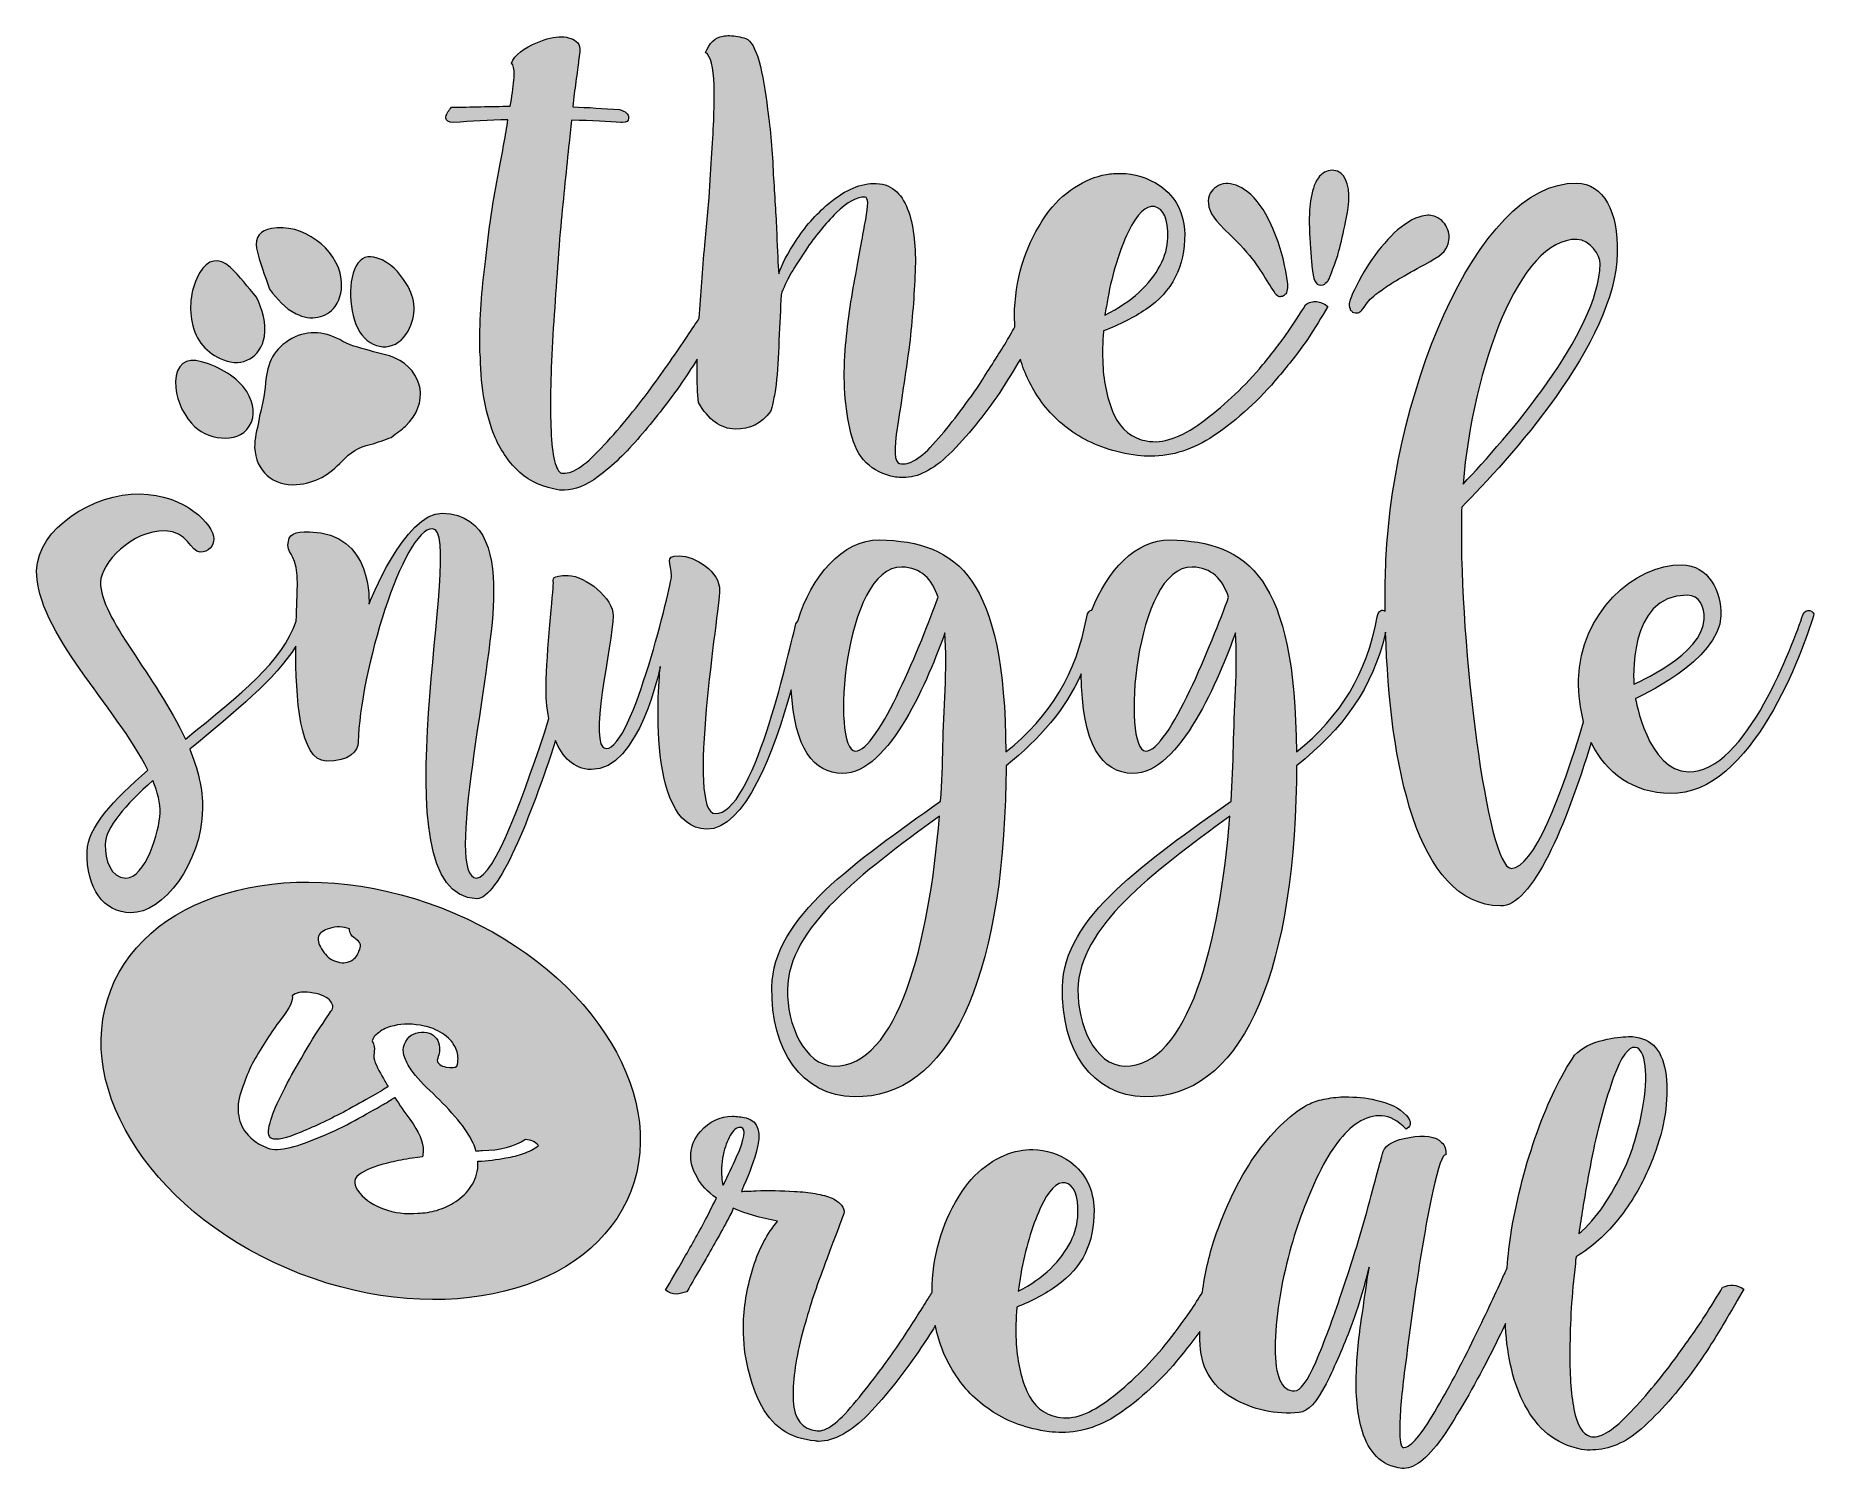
# Model space of a CAD drawing. Header units: inches. Extents: x 0.26 to 5.88, y -5.09 to -0.56.
import ezdxf

# ---------------------------------------------------------------- set-up
doc = ezdxf.new("R2010")
doc.units = ezdxf.units.IN
doc.header["$MEASUREMENT"] = 0
doc.layers.add('Layer 1', color=7, linetype='Continuous')

# ---------------------------------------------------------------- blocks, each defined once
blk = doc.blocks.new('block 2')
at = {"layer": 'Layer 1', "lineweight": 0}
for points, knots in [([(5.6219, -4.5118), (5.6106, -4.5118), (5.5993, -4.5142), (5.588, -4.5189), (5.5738, -4.5439), (5.5533, -4.5772), (5.5264, -4.6189), (5.4995, -4.6593), (5.4698, -4.7015), (5.4372, -4.7455), (5.3891, -4.811), (5.3395, -4.8699), (5.2886, -4.9222), (5.2376, -4.9757), (5.198, -4.9983), (5.1697, -4.99), (5.1456, -4.984), (5.1286, -4.9555), (5.1187, -4.9044), (5.1088, -4.8532), (5.1045, -4.7902), (5.106, -4.7152), (5.106, -4.6736), (5.1074, -4.6302), (5.1102, -4.585), (5.113, -4.5398), (5.1173, -4.4928), (5.123, -4.444), (5.123, -4.4369), (5.1237, -4.4297), (5.1251, -4.4226), (5.1506, -4.4071), (5.1746, -4.3893), (5.1973, -4.3691), (5.2355, -4.3346), (5.2695, -4.2941), (5.2992, -4.2477), (5.3289, -4.2013), (5.353, -4.1531), (5.3714, -4.1032), (5.4054, -4.0128), (5.4181, -3.9283), (5.4096, -3.8498), (5.4011, -3.7725), (5.3657, -3.7315), (5.3034, -3.7267), (5.3034, -3.7267), (5.2907, -3.7267), (5.2907, -3.7267), (5.2709, -3.7267), (5.2447, -3.7303), (5.2121, -3.7374), (5.1739, -3.7457), (5.1435, -3.7618), (5.1208, -3.7856), (5.0769, -3.8498), (5.0373, -3.9313), (5.0019, -4.03), (4.9665, -4.1288), (4.9396, -4.2317), (4.9212, -4.3387), (4.9151, -4.379), (4.9105, -4.4186), (4.9073, -4.4578), (4.9018, -4.47), (4.8958, -4.4832), (4.8894, -4.4976), (4.8611, -4.5594), (4.83, -4.6249), (4.796, -4.694), (4.7549, -4.7779), (4.7132, -4.8551), (4.6707, -4.9257), (4.6296, -4.9949), (4.5985, -5.028), (4.5773, -5.025), (4.573, -5.0235), (4.5702, -5.0147), (4.5688, -4.9985), (4.5674, -4.9823), (4.5674, -4.9603), (4.5688, -4.9323), (4.5716, -4.8794), (4.5787, -4.8125), (4.59, -4.7315), (4.5999, -4.6491), (4.6113, -4.5675), (4.624, -4.4866), (4.6396, -4.3836), (4.6558, -4.2931), (4.6728, -4.2151), (4.6898, -4.1357), (4.7033, -4.0975), (4.7132, -4.1004), (4.7146, -4.0916), (4.7139, -4.0842), (4.7111, -4.0783), (4.7096, -4.071), (4.7061, -4.0651), (4.7004, -4.0607), (4.6806, -4.0416), (4.6466, -4.0364), (4.5985, -4.0452), (4.5518, -4.0526), (4.5242, -4.0673), (4.5157, -4.0894), (4.5129, -4.0997), (4.4987, -4.1519), (4.4732, -4.246), (4.4478, -4.3402), (4.418, -4.4373), (4.3841, -4.5373), (4.3571, -4.6183), (4.3302, -4.6904), (4.3034, -4.7536), (4.2765, -4.8154), (4.2538, -4.8463), (4.2354, -4.8463), (4.1944, -4.8463), (4.1738, -4.8007), (4.1738, -4.7095), (4.1752, -4.6168), (4.1908, -4.5153), (4.2206, -4.4049), (4.2446, -4.3181), (4.275, -4.2365), (4.3119, -4.16), (4.3501, -4.082), (4.3911, -4.0283), (4.435, -3.9989), (4.4605, -3.9827), (4.486, -3.9754), (4.5115, -3.9768), (4.5369, -3.9783), (4.5624, -3.9923), (4.5879, -4.0187), (4.595, -4.0158), (4.5992, -4.0114), (4.6006, -4.0055), (4.602, -3.9982), (4.6006, -3.9915), (4.5964, -3.9856), (4.578, -3.9592), (4.5476, -3.9408), (4.5051, -3.9305), (4.4725, -3.9216), (4.44, -3.9172), (4.4074, -3.9172), (4.4074, -3.9172), (4.3819, -3.9172), (4.3819, -3.9172), (4.3607, -3.9187), (4.3402, -3.9216), (4.3204, -3.9261), (4.3019, -3.9305), (4.2864, -3.9364), (4.2736, -3.9437), (4.2467, -3.9584), (4.2191, -3.9798), (4.1908, -4.0077), (4.1625, -4.0357), (4.1349, -4.0688), (4.108, -4.107), (4.0585, -4.1791), (4.0167, -4.2652), (3.9827, -4.3652), (3.9646, -4.4202), (3.9518, -4.4767), (3.9443, -4.5347), (3.9328, -4.5538), (3.9199, -4.574), (3.9053, -4.5957), (3.8812, -4.6302), (3.8551, -4.6653), (3.8268, -4.7009), (3.7729, -4.7664), (3.7149, -4.8229), (3.6526, -4.8705), (3.5903, -4.9192), (3.5351, -4.9389), (3.487, -4.9293), (3.4431, -4.921), (3.4106, -4.8936), (3.3893, -4.8473), (3.3695, -4.8009), (3.3582, -4.7473), (3.3554, -4.6867), (3.3539, -4.6522), (3.3546, -4.6177), (3.3575, -4.5832), (3.3575, -4.5832), (3.3575, -4.5814), (3.3575, -4.5814), (3.4056, -4.5624), (3.4481, -4.5398), (3.4849, -4.5136), (3.5642, -4.4577), (3.6031, -4.378), (3.6017, -4.2745), (3.6003, -4.2091), (3.5755, -4.1585), (3.5274, -4.1228), (3.4905, -4.0967), (3.4509, -4.0836), (3.4085, -4.0836), (3.3943, -4.0836), (3.3801, -4.0848), (3.366, -4.0871), (3.3334, -4.0931), (3.3016, -4.1068), (3.2704, -4.1282), (3.2379, -4.1496), (3.2089, -4.1793), (3.1834, -4.2174), (3.1268, -4.303), (3.0956, -4.4012), (3.09, -4.5118), (3.09, -4.5118), (3.09, -4.5342), (3.09, -4.5342), (3.0835, -4.5447), (3.0765, -4.5562), (3.0687, -4.5689), (3.0432, -4.6094), (3.0156, -4.6522), (2.9859, -4.6974), (2.9392, -4.7652), (2.8911, -4.8288), (2.8415, -4.8883), (2.792, -4.9478), (2.7537, -4.9757), (2.7269, -4.9722), (2.6787, -4.9674), (2.6532, -4.9359), (2.6504, -4.8776), (2.649, -4.8193), (2.6575, -4.7527), (2.6759, -4.6777), (2.6844, -4.6468), (2.6936, -4.6147), (2.7035, -4.5814), (2.7134, -4.5493), (2.724, -4.5184), (2.7354, -4.4886), (2.7552, -4.4339), (2.7728, -4.3863), (2.7884, -4.3459), (2.804, -4.3066), (2.8118, -4.284), (2.8118, -4.2781), (2.8104, -4.2685), (2.8061, -4.2608), (2.7991, -4.2549), (2.792, -4.2477), (2.7835, -4.2418), (2.7736, -4.237), (2.7594, -4.2311), (2.7417, -4.2263), (2.7205, -4.2227), (2.7007, -4.2192), (2.6787, -4.2168), (2.6547, -4.2156), (2.6136, -4.2132), (2.5733, -4.2126), (2.5336, -4.2138), (2.511, -4.215), (2.4954, -4.2156), (2.4869, -4.2156), (2.5067, -4.1728), (2.5223, -4.1317), (2.5336, -4.0925), (2.552, -4.0294), (2.5414, -3.9932), (2.5018, -3.9836), (2.4862, -3.9801), (2.4721, -3.9783), (2.4593, -3.9783), (2.4197, -3.9783), (2.3857, -3.9943), (2.3574, -4.0265), (2.3206, -4.0705), (2.3171, -4.1187), (2.3468, -4.171), (2.3595, -4.1948), (2.38, -4.2168), (2.4084, -4.237), (2.3984, -4.2561), (2.3885, -4.2757), (2.3786, -4.2959), (2.3545, -4.3411), (2.3305, -4.3845), (2.3064, -4.4262), (2.2824, -4.4678), (2.2625, -4.5017), (2.247, -4.5279), (2.2583, -4.5362), (2.2696, -4.5404), (2.281, -4.5404), (2.2923, -4.5392), (2.3036, -4.5368), (2.3149, -4.5332), (2.3291, -4.5071), (2.3489, -4.4725), (2.3744, -4.4297), (2.3999, -4.3857), (2.4253, -4.3399), (2.4508, -4.2923), (2.4551, -4.2852), (2.4586, -4.2775), (2.4614, -4.2691), (2.4997, -4.2858), (2.5464, -4.2995), (2.6016, -4.3102), (2.569, -4.3483), (2.5435, -4.3958), (2.5251, -4.4529), (2.5067, -4.5112), (2.4961, -4.5707), (2.4933, -4.6314), (2.4919, -4.7218), (2.5089, -4.805), (2.5443, -4.8812), (2.5811, -4.9573), (2.6398, -4.9983), (2.7205, -5.0043), (2.7247, -5.0054), (2.7283, -5.0061), (2.7311, -5.0061), (2.7806, -5.0049), (2.833, -4.9763), (2.8882, -4.9204), (2.9463, -4.8586), (2.9993, -4.7919), (3.0475, -4.7206), (3.0665, -4.6928), (3.0838, -4.666), (3.0999, -4.6399), (3.1116, -4.6979), (3.1337, -4.7509), (3.1664, -4.7991), (3.1961, -4.8443), (3.235, -4.8824), (3.2832, -4.9133), (3.3313, -4.9442), (3.39, -4.965), (3.4594, -4.9757), (3.4735, -4.9769), (3.487, -4.9775), (3.4998, -4.9775), (3.5649, -4.9775), (3.6279, -4.9561), (3.6887, -4.9133), (3.7623, -4.8609), (3.8275, -4.7985), (3.8841, -4.7259), (3.9024, -4.7035), (3.9197, -4.6811), (3.9361, -4.6586), (3.9361, -4.6594), (3.936, -4.6601), (3.936, -4.6609), (3.936, -4.6609), (3.936, -4.6852), (3.936, -4.6852), (3.9374, -4.769), (3.9714, -4.8301), (4.038, -4.8683), (4.1045, -4.9066), (4.1752, -4.9221), (4.2503, -4.9147), (4.2772, -4.9118), (4.3055, -4.8816), (4.3352, -4.8242), (4.3635, -4.7668), (4.3897, -4.7065), (4.4138, -4.6433), (4.4293, -4.6006), (4.4421, -4.5616), (4.452, -4.5263), (4.4605, -4.4954), (4.4669, -4.4719), (4.4711, -4.4557), (4.4654, -4.494), (4.4584, -4.5417), (4.4499, -4.5991), (4.44, -4.6609), (4.4336, -4.7235), (4.4308, -4.7867), (4.4293, -4.8206), (4.43, -4.8537), (4.4329, -4.886), (4.4357, -4.9184), (4.4414, -4.9478), (4.4499, -4.9743), (4.4598, -5.0066), (4.4746, -5.0331), (4.4945, -5.0537), (4.5143, -5.0743), (4.5412, -5.0868), (4.5752, -5.0912), (4.5752, -5.0912), (4.5815, -5.0912), (4.5815, -5.0912), (4.6183, -5.0912), (4.6615, -5.0544), (4.7111, -4.9809), (4.762, -4.9029), (4.8109, -4.8176), (4.8576, -4.7249), (4.8735, -4.6937), (4.8882, -4.6634), (4.9021, -4.6336), (4.9021, -4.6336), (4.9021, -4.6438), (4.9021, -4.6438), (4.9078, -4.7426), (4.9283, -4.8253), (4.9637, -4.8919), (4.9835, -4.9288), (5.0076, -4.9591), (5.0359, -4.9829), (5.0656, -5.0066), (5.101, -5.0227), (5.1421, -5.031), (5.1548, -5.0334), (5.1668, -5.034), (5.1782, -5.0328), (5.2291, -5.0328), (5.2801, -5.0108), (5.331, -4.9668), (5.3919, -4.9121), (5.4478, -4.849), (5.4988, -4.7777), (5.5328, -4.7301), (5.5632, -4.6831), (5.5901, -4.6367), (5.617, -4.5915), (5.6389, -4.554), (5.6559, -4.5243), (5.6446, -4.5172), (5.6333, -4.513), (5.6219, -4.5118)], [0, 0, 0, 0, 1, 1, 1, 2, 2, 2, 3, 3, 3, 4, 4, 4, 5, 5, 5, 6, 6, 6, 7, 7, 7, 8, 8, 8, 9, 9, 9, 10, 10, 10, 11, 11, 11, 12, 12, 12, 13, 13, 13, 14, 14, 14, 15, 15, 15, 16, 16, 16, 17, 17, 17, 18, 18, 18, 19, 19, 19, 20, 20, 20, 21, 21, 21, 22, 22, 22, 23, 23, 23, 24, 24, 24, 25, 25, 25, 26, 26, 26, 27, 27, 27, 28, 28, 28, 29, 29, 29, 30, 30, 30, 31, 31, 31, 32, 32, 32, 33, 33, 33, 34, 34, 34, 35, 35, 35, 36, 36, 36, 37, 37, 37, 38, 38, 38, 39, 39, 39, 40, 40, 40, 41, 41, 41, 42, 42, 42, 43, 43, 43, 44, 44, 44, 45, 45, 45, 46, 46, 46, 47, 47, 47, 48, 48, 48, 49, 49, 49, 50, 50, 50, 51, 51, 51, 52, 52, 52, 53, 53, 53, 54, 54, 54, 55, 55, 55, 56, 56, 56, 57, 57, 57, 58, 58, 58, 59, 59, 59, 60, 60, 60, 61, 61, 61, 62, 62, 62, 63, 63, 63, 64, 64, 64, 65, 65, 65, 66, 66, 66, 67, 67, 67, 68, 68, 68, 69, 69, 69, 70, 70, 70, 71, 71, 71, 72, 72, 72, 73, 73, 73, 74, 74, 74, 75, 75, 75, 76, 76, 76, 77, 77, 77, 78, 78, 78, 79, 79, 79, 80, 80, 80, 81, 81, 81, 82, 82, 82, 83, 83, 83, 84, 84, 84, 85, 85, 85, 86, 86, 86, 87, 87, 87, 88, 88, 88, 89, 89, 89, 90, 90, 90, 91, 91, 91, 92, 92, 92, 93, 93, 93, 94, 94, 94, 95, 95, 95, 96, 96, 96, 97, 97, 97, 98, 98, 98, 99, 99, 99, 100, 100, 100, 101, 101, 101, 102, 102, 102, 103, 103, 103, 104, 104, 104, 105, 105, 105, 106, 106, 106, 107, 107, 107, 108, 108, 108, 109, 109, 109, 110, 110, 110, 111, 111, 111, 112, 112, 112, 113, 113, 113, 114, 114, 114, 115, 115, 115, 116, 116, 116, 117, 117, 117, 118, 118, 118, 119, 119, 119, 120, 120, 120, 121, 121, 121, 122, 122, 122, 123, 123, 123, 124, 124, 124, 125, 125, 125, 126, 126, 126, 127, 127, 127, 128, 128, 128, 129, 129, 129, 130, 130, 130, 131, 131, 131, 132, 132, 132, 133, 133, 133, 134, 134, 134, 135, 135, 135, 136, 136, 136, 137, 137, 137, 138, 138, 138, 139, 139, 139, 140, 140, 140, 141, 141, 141, 142, 142, 142, 143, 143, 143, 144, 144, 144, 145, 145, 145, 146, 146, 146, 147, 147, 147, 147]), ([(5.1463, -4.2691), (5.1562, -4.2109), (5.1661, -4.1555), (5.176, -4.1032), (5.1973, -4.0045), (5.2199, -3.9218), (5.244, -3.8552), (5.268, -3.7898), (5.2907, -3.7582), (5.3119, -3.7606), (5.3289, -3.763), (5.3395, -3.7826), (5.3438, -3.8195), (5.348, -3.8564), (5.3452, -3.9016), (5.3353, -3.9551), (5.331, -3.9836), (5.3239, -4.0134), (5.3141, -4.0443), (5.3056, -4.0764), (5.2942, -4.108), (5.2801, -4.1389), (5.2631, -4.177), (5.2433, -4.2132), (5.2206, -4.2477), (5.198, -4.2834), (5.1725, -4.3144), (5.1442, -4.3405), (5.1399, -4.3441), (5.1364, -4.3471), (5.1336, -4.3494), (5.1378, -4.3233), (5.1421, -4.2965), (5.1463, -4.2691)], [0, 0, 0, 0, 1, 1, 1, 2, 2, 2, 3, 3, 3, 4, 4, 4, 5, 5, 5, 6, 6, 6, 7, 7, 7, 8, 8, 8, 9, 9, 9, 10, 10, 10, 11, 11, 11, 11]), ([(2.4296, -4.196), (2.4267, -4.1888), (2.4253, -4.1805), (2.4253, -4.171), (2.4225, -4.1448), (2.4246, -4.1181), (2.4317, -4.0907), (2.4374, -4.0681), (2.4451, -4.0491), (2.4551, -4.0336), (2.465, -4.0182), (2.4756, -4.0116), (2.4869, -4.014), (2.5025, -4.0175), (2.4975, -4.0485), (2.4721, -4.1068), (2.4593, -4.1353), (2.4451, -4.1651), (2.4296, -4.196)], [0, 0, 0, 0, 1, 1, 1, 2, 2, 2, 3, 3, 3, 4, 4, 4, 5, 5, 5, 6, 6, 6, 6]), ([(3.3702, -4.4779), (3.3844, -4.3982), (3.4049, -4.3286), (3.4318, -4.2691), (3.4587, -4.2109), (3.4849, -4.1841), (3.5104, -4.1888), (3.5387, -4.1948), (3.5521, -4.2275), (3.5507, -4.287), (3.5493, -4.3465), (3.5203, -4.4042), (3.4637, -4.4601), (3.4368, -4.4862), (3.4028, -4.51), (3.3617, -4.5314), (3.3646, -4.5136), (3.3674, -4.4957), (3.3702, -4.4779)], [0, 0, 0, 0, 1, 1, 1, 2, 2, 2, 3, 3, 3, 4, 4, 4, 5, 5, 5, 6, 6, 6, 6])]:
    blk.add_open_spline(points, degree=3, knots=knots, dxfattribs=at)
blk = doc.blocks.new('block 3')
at = {"layer": 'Layer 1', "lineweight": 0}
for points, knots in [([(1.5775, -0.8376), (1.6325, -0.8328), (1.6898, -0.8298), (1.7492, -0.8286), (1.7418, -0.8762), (1.7321, -0.9304), (1.7202, -0.991), (1.7024, -1.0814), (1.6883, -1.1766), (1.6779, -1.2765), (1.6659, -1.3669), (1.66, -1.4561), (1.66, -1.5442), (1.66, -1.5561), (1.6608, -1.568), (1.6623, -1.5799), (1.6637, -1.6786), (1.6793, -1.7631), (1.7091, -1.8332), (1.7284, -1.8772), (1.7544, -1.9141), (1.7872, -1.9439), (1.8198, -1.9724), (1.8615, -1.9908), (1.9121, -1.9992), (1.9121, -1.9992), (1.9277, -1.9992), (1.9277, -1.9992), (1.9604, -1.9992), (1.9961, -1.9849), (2.0347, -1.9563), (2.0793, -1.923), (2.1232, -1.8808), (2.1663, -1.8297), (2.2094, -1.7797), (2.2511, -1.7268), (2.2912, -1.6709), (2.3117, -1.6407), (2.3303, -1.6124), (2.3475, -1.5859), (2.3472, -1.5973), (2.347, -1.6085), (2.347, -1.6191), (2.347, -1.6584), (2.3485, -1.6929), (2.3515, -1.7226), (2.3827, -1.7773), (2.4213, -1.8053), (2.4674, -1.8065), (2.5135, -1.8077), (2.5507, -1.7892), (2.579, -1.7511), (2.5819, -1.7452), (2.5849, -1.7345), (2.5879, -1.719), (2.5908, -1.7036), (2.5938, -1.6857), (2.5968, -1.6655), (2.6013, -1.6251), (2.6042, -1.5787), (2.6057, -1.5263), (2.6087, -1.474), (2.6109, -1.4258), (2.6124, -1.3818), (2.6198, -1.3616), (2.6303, -1.339), (2.6436, -1.314), (2.6585, -1.2902), (2.6741, -1.2658), (2.6905, -1.2408), (2.7202, -1.1968), (2.7522, -1.1576), (2.7864, -1.1231), (2.8221, -1.0886), (2.8525, -1.0719), (2.8778, -1.0731), (2.8882, -1.0743), (2.889, -1.0981), (2.8801, -1.1445), (2.8711, -1.1909), (2.8607, -1.2486), (2.8488, -1.3176), (2.8414, -1.3544), (2.8347, -1.3937), (2.8288, -1.4353), (2.8228, -1.4758), (2.8183, -1.5162), (2.8154, -1.5567), (2.8079, -1.6518), (2.8139, -1.7393), (2.8332, -1.8189), (2.8511, -1.8975), (2.8979, -1.9439), (2.9737, -1.9581), (2.9812, -1.9593), (2.9893, -1.9599), (2.9983, -1.9599), (3.0443, -1.9599), (3.0927, -1.9355), (3.1432, -1.8868), (3.2012, -1.8285), (3.2548, -1.7631), (3.3038, -1.6905), (3.3272, -1.654), (3.3488, -1.6189), (3.3688, -1.5851), (3.3822, -1.6313), (3.4028, -1.6742), (3.431, -1.7137), (3.4622, -1.7589), (3.5031, -1.797), (3.5537, -1.8279), (3.6042, -1.8588), (3.6659, -1.8796), (3.7388, -1.8903), (3.7536, -1.8915), (3.7678, -1.8921), (3.7812, -1.8921), (3.8495, -1.8921), (3.9157, -1.8707), (3.9797, -1.8279), (4.057, -1.7755), (4.1254, -1.7131), (4.1849, -1.6405), (4.2175, -1.6025), (4.2473, -1.5644), (4.2741, -1.5263), (4.2993, -1.4871), (4.3216, -1.4514), (4.341, -1.4193), (4.3291, -1.4098), (4.3172, -1.4044), (4.3053, -1.4032), (4.2934, -1.402), (4.2815, -1.4056), (4.2696, -1.4139), (4.2532, -1.4425), (4.2324, -1.4746), (4.2072, -1.5103), (4.1819, -1.5448), (4.1544, -1.5799), (4.1246, -1.6155), (4.0681, -1.681), (4.0072, -1.7375), (3.9417, -1.7851), (3.8763, -1.8338), (3.8183, -1.8535), (3.7678, -1.8439), (3.7217, -1.8356), (3.6875, -1.8082), (3.6652, -1.7619), (3.6443, -1.7155), (3.6324, -1.6619), (3.6295, -1.6013), (3.628, -1.5668), (3.6287, -1.5323), (3.6317, -1.4978), (3.6317, -1.4978), (3.6317, -1.496), (3.6317, -1.496), (3.6822, -1.477), (3.7269, -1.4544), (3.7655, -1.4282), (3.8488, -1.3723), (3.8897, -1.2926), (3.8882, -1.1891), (3.8867, -1.1237), (3.8607, -1.0731), (3.8102, -1.0374), (3.7715, -1.0113), (3.7299, -0.9982), (3.6852, -0.9982), (3.6704, -0.9982), (3.6555, -0.9994), (3.6406, -1.0017), (3.6064, -1.0077), (3.573, -1.0214), (3.5403, -1.0428), (3.506, -1.0642), (3.4756, -1.0939), (3.4488, -1.132), (3.3893, -1.2176), (3.3566, -1.3158), (3.3507, -1.4264), (3.3507, -1.4264), (3.3507, -1.4532), (3.3507, -1.4532), (3.3507, -1.4634), (3.3511, -1.4735), (3.3517, -1.4835), (3.3423, -1.4998), (3.3316, -1.5182), (3.3195, -1.5388), (3.2942, -1.5793), (3.2674, -1.6215), (3.2392, -1.6655), (3.1945, -1.7321), (3.1484, -1.7922), (3.1009, -1.8457), (3.0548, -1.8992), (3.0169, -1.9224), (2.9871, -1.9153), (2.9707, -1.9117), (2.9685, -1.8725), (2.9804, -1.7975), (2.9923, -1.7214), (3.005, -1.6352), (3.0184, -1.5388), (3.0273, -1.4615), (3.0332, -1.3848), (3.0362, -1.3086), (3.0392, -1.2325), (3.0325, -1.1701), (3.0161, -1.1213), (3.0072, -1.0939), (2.9945, -1.0725), (2.9782, -1.057), (2.9618, -1.0404), (2.9403, -1.0315), (2.9135, -1.0303), (2.8897, -1.0291), (2.8652, -1.0338), (2.8399, -1.0446), (2.8161, -1.0553), (2.7931, -1.0695), (2.7708, -1.0874), (2.7291, -1.1207), (2.6934, -1.1599), (2.6637, -1.2051), (2.6325, -1.2515), (2.6131, -1.2884), (2.6057, -1.3158), (2.6027, -1.2872), (2.6005, -1.2444), (2.599, -1.1873), (2.596, -1.129), (2.5923, -1.0672), (2.5879, -1.0017), (2.5864, -0.9672), (2.5842, -0.9321), (2.5812, -0.8965), (2.5782, -0.862), (2.5745, -0.8286), (2.57, -0.7965), (2.5626, -0.7371), (2.5537, -0.6865), (2.5433, -0.6449), (2.5314, -0.6032), (2.5172, -0.5788), (2.5009, -0.5717), (2.4845, -0.567), (2.4674, -0.564), (2.4496, -0.5628), (2.4421, -0.5628), (2.4354, -0.5634), (2.4295, -0.5646), (2.4042, -0.5681), (2.3856, -0.5854), (2.3738, -0.6163), (2.3901, -0.627), (2.399, -0.6615), (2.4005, -0.7198), (2.402, -0.7793), (2.3998, -0.8507), (2.3938, -0.9339), (2.3908, -0.9779), (2.3879, -1.0249), (2.3849, -1.0749), (2.3849, -1.0749), (2.3715, -1.2248), (2.3715, -1.2248), (2.3642, -1.3043), (2.3584, -1.3812), (2.3541, -1.4558), (2.3436, -1.4719), (2.3309, -1.4912), (2.3158, -1.5138), (2.2815, -1.565), (2.2436, -1.6191), (2.202, -1.6762), (2.15, -1.7464), (2.0972, -1.81), (2.0437, -1.8671), (1.9901, -1.9242), (1.9485, -1.9504), (1.9187, -1.9456), (1.9098, -1.9432), (1.9024, -1.9302), (1.8964, -1.9064), (1.8905, -1.8826), (1.8868, -1.8511), (1.8853, -1.8118), (1.8823, -1.7381), (1.8838, -1.6441), (1.8898, -1.5299), (1.8972, -1.4157), (1.9054, -1.3003), (1.9143, -1.1837), (1.9232, -1.0886), (1.9321, -0.9988), (1.9411, -0.9143), (1.944, -0.8846), (1.947, -0.8566), (1.95, -0.8304), (2.0154, -0.8316), (2.0674, -0.834), (2.1061, -0.8376), (2.1061, -0.8376), (2.1106, -0.8376), (2.1106, -0.8376), (2.1239, -0.8376), (2.1306, -0.8328), (2.1306, -0.8233), (2.1306, -0.8233), (2.1306, -0.8215), (2.1306, -0.8215), (2.1306, -0.8108), (2.1209, -0.8025), (2.1016, -0.7965), (2.0511, -0.793), (2.002, -0.79), (1.9544, -0.7876), (1.9574, -0.7591), (1.9604, -0.7329), (1.9634, -0.7091), (1.9678, -0.6805), (1.9708, -0.658), (1.9723, -0.6413), (1.9752, -0.6234), (1.9767, -0.6139), (1.9767, -0.6127), (1.9767, -0.6009), (1.9745, -0.5919), (1.97, -0.586), (1.9641, -0.5788), (1.9567, -0.5741), (1.9477, -0.5717), (1.9388, -0.5681), (1.9291, -0.5664), (1.9187, -0.5664), (1.8964, -0.5664), (1.8711, -0.5723), (1.8429, -0.5842), (1.7983, -0.602), (1.7708, -0.6241), (1.7604, -0.6502), (1.7663, -0.655), (1.7693, -0.6675), (1.7693, -0.6877), (1.7678, -0.7079), (1.7648, -0.7335), (1.7604, -0.7644), (1.7589, -0.7715), (1.7574, -0.7787), (1.7559, -0.7858), (1.6949, -0.787), (1.6333, -0.7882), (1.5708, -0.7894), (1.5619, -0.7989), (1.5559, -0.809), (1.553, -0.8197), (1.553, -0.8197), (1.553, -0.8233), (1.553, -0.8233), (1.553, -0.8316), (1.5611, -0.8364), (1.5775, -0.8376)], [0, 0, 0, 0, 1, 1, 1, 2, 2, 2, 3, 3, 3, 4, 4, 4, 5, 5, 5, 6, 6, 6, 7, 7, 7, 8, 8, 8, 9, 9, 9, 10, 10, 10, 11, 11, 11, 12, 12, 12, 13, 13, 13, 14, 14, 14, 15, 15, 15, 16, 16, 16, 17, 17, 17, 18, 18, 18, 19, 19, 19, 20, 20, 20, 21, 21, 21, 22, 22, 22, 23, 23, 23, 24, 24, 24, 25, 25, 25, 26, 26, 26, 27, 27, 27, 28, 28, 28, 29, 29, 29, 30, 30, 30, 31, 31, 31, 32, 32, 32, 33, 33, 33, 34, 34, 34, 35, 35, 35, 36, 36, 36, 37, 37, 37, 38, 38, 38, 39, 39, 39, 40, 40, 40, 41, 41, 41, 42, 42, 42, 43, 43, 43, 44, 44, 44, 45, 45, 45, 46, 46, 46, 47, 47, 47, 48, 48, 48, 49, 49, 49, 50, 50, 50, 51, 51, 51, 52, 52, 52, 53, 53, 53, 54, 54, 54, 55, 55, 55, 56, 56, 56, 57, 57, 57, 58, 58, 58, 59, 59, 59, 60, 60, 60, 61, 61, 61, 62, 62, 62, 63, 63, 63, 64, 64, 64, 65, 65, 65, 66, 66, 66, 67, 67, 67, 68, 68, 68, 69, 69, 69, 70, 70, 70, 71, 71, 71, 72, 72, 72, 73, 73, 73, 74, 74, 74, 75, 75, 75, 76, 76, 76, 77, 77, 77, 78, 78, 78, 79, 79, 79, 80, 80, 80, 81, 81, 81, 82, 82, 82, 83, 83, 83, 84, 84, 84, 85, 85, 85, 86, 86, 86, 87, 87, 87, 88, 88, 88, 89, 89, 89, 90, 90, 90, 91, 91, 91, 92, 92, 92, 93, 93, 93, 94, 94, 94, 95, 95, 95, 96, 96, 96, 97, 97, 97, 98, 98, 98, 99, 99, 99, 100, 100, 100, 101, 101, 101, 102, 102, 102, 103, 103, 103, 104, 104, 104, 105, 105, 105, 106, 106, 106, 107, 107, 107, 108, 108, 108, 109, 109, 109, 110, 110, 110, 111, 111, 111, 112, 112, 112, 113, 113, 113, 114, 114, 114, 115, 115, 115, 116, 116, 116, 117, 117, 117, 118, 118, 118, 119, 119, 119, 120, 120, 120, 121, 121, 121, 122, 122, 122, 122]), ([(3.6451, -1.3925), (3.6599, -1.3128), (3.6815, -1.2432), (3.7098, -1.1837), (3.738, -1.1255), (3.7655, -1.0987), (3.7923, -1.1034), (3.822, -1.1094), (3.8361, -1.1421), (3.8347, -1.2016), (3.8332, -1.2611), (3.8027, -1.3188), (3.7432, -1.3747), (3.715, -1.4008), (3.6793, -1.4246), (3.6362, -1.446), (3.6391, -1.4282), (3.6421, -1.4103), (3.6451, -1.3925)], [0, 0, 0, 0, 1, 1, 1, 2, 2, 2, 3, 3, 3, 4, 4, 4, 5, 5, 5, 6, 6, 6, 6])]:
    blk.add_open_spline(points, degree=3, knots=knots, dxfattribs=at)
blk = doc.blocks.new('block 4')
at = {"layer": 'Layer 1', "lineweight": 0}
for points, knots in [([(1.5391, -3.3199), (1.0851, -3.1443), (0.617, -3.2607), (0.4935, -3.5799), (0.37, -3.8991), (0.6379, -4.3002), (1.0919, -4.4758), (1.5459, -4.6515), (2.014, -4.5351), (2.1375, -4.2159), (2.261, -3.8967), (1.9931, -3.4956), (1.5391, -3.3199)], [0, 0, 0, 0, 1, 1, 1, 2, 2, 2, 3, 3, 3, 4, 4, 4, 4]), ([(1.1498, -3.4138), (1.1496, -3.4116), (1.15, -3.4099), (1.1505, -3.4086), (1.1544, -3.3984), (1.166, -3.3904), (1.1849, -3.3846), (1.2064, -3.3775), (1.2276, -3.378), (1.2484, -3.3861), (1.249, -3.398), (1.2514, -3.407), (1.2671, -3.4175), (1.284, -3.4277), (1.2856, -3.4374), (1.2806, -3.4502), (1.2806, -3.4502), (1.2795, -3.453), (1.2795, -3.453), (1.2756, -3.4632), (1.2725, -3.4748), (1.2588, -3.4834), (1.2445, -3.4933), (1.2306, -3.4963), (1.211, -3.4902), (1.2081, -3.4898), (1.2067, -3.4896), (1.204, -3.4886), (1.1868, -3.4819), (1.1741, -3.4712), (1.1644, -3.4557), (1.1525, -3.4379), (1.1479, -3.4241), (1.1498, -3.4138)], [0, 0, 0, 0, 1, 1, 1, 2, 2, 2, 3, 3, 3, 4, 4, 4, 5, 5, 5, 6, 6, 6, 7, 7, 7, 8, 8, 8, 9, 9, 9, 10, 10, 10, 11, 11, 11, 11]), ([(1.7982, -4.0962), (1.7813, -4.1021), (1.7629, -4.1067), (1.7429, -4.1099), (1.7137, -4.1155), (1.6842, -4.1191), (1.6544, -4.1207), (1.6547, -4.1282), (1.6543, -4.1357), (1.6535, -4.1434), (1.6503, -4.1678), (1.6415, -4.1889), (1.6273, -4.2069), (1.614, -4.2252), (1.5973, -4.2403), (1.577, -4.2522), (1.5607, -4.262), (1.5431, -4.2698), (1.5242, -4.2757), (1.5044, -4.2812), (1.4846, -4.2839), (1.4644, -4.2849), (1.4268, -4.2879), (1.3903, -4.2842), (1.3559, -4.2708), (1.3559, -4.2708), (1.3477, -4.2677), (1.3477, -4.2677), (1.316, -4.2554), (1.2913, -4.2373), (1.2739, -4.2123), (1.2587, -4.1896), (1.2625, -4.1716), (1.2856, -4.1578), (1.3075, -4.1443), (1.3384, -4.133), (1.3785, -4.1236), (1.4001, -4.1188), (1.4231, -4.1146), (1.4474, -4.1108), (1.4474, -4.1108), (1.4788, -4.1065), (1.4788, -4.1065), (1.4803, -4.0998), (1.4813, -4.0933), (1.4817, -4.0868), (1.4824, -4.0608), (1.4681, -4.0278), (1.4388, -3.9879), (1.4221, -3.9653), (1.4064, -3.9422), (1.3915, -3.9188), (1.391, -3.9191), (1.3907, -3.9194), (1.3902, -3.9197), (1.3804, -3.9261), (1.3688, -3.9333), (1.3553, -3.9413), (1.33, -3.9557), (1.3001, -3.9723), (1.2657, -3.9912), (1.2313, -4.0101), (1.1968, -4.0268), (1.1621, -4.0411), (1.1259, -4.0564), (1.0918, -4.0694), (1.0607, -4.0771), (1.031, -4.0839), (1.007, -4.0854), (0.9898, -4.0788), (0.9898, -4.0788), (0.9857, -4.0772), (0.9857, -4.0772), (0.9531, -4.0646), (0.9313, -4.0443), (0.917, -4.0248), (0.9029, -4.0047), (0.8976, -3.9832), (0.8962, -3.96), (0.8953, -3.9355), (0.9011, -3.9098), (0.9112, -3.8837), (0.9112, -3.8837), (0.9152, -3.8732), (0.9152, -3.8732), (0.9241, -3.8503), (0.9326, -3.8268), (0.9454, -3.8047), (0.9723, -3.7566), (1, -3.7127), (1.0305, -3.674), (1.0602, -3.635), (1.072, -3.6096), (1.0671, -3.5981), (1.0783, -3.5878), (1.0971, -3.5841), (1.1241, -3.5872), (1.1379, -3.589), (1.1497, -3.5917), (1.1597, -3.5955), (1.1706, -3.5997), (1.1789, -3.6048), (1.185, -3.6108), (1.1894, -3.6154), (1.1927, -3.6204), (1.1948, -3.6256), (1.1961, -3.6305), (1.1956, -3.6358), (1.1933, -3.6415), (1.1912, -3.6443), (1.179, -3.6623), (1.1568, -3.6954), (1.1346, -3.7286), (1.1115, -3.7668), (1.0874, -3.8102), (1.067, -3.8441), (1.0486, -3.8783), (1.0321, -3.9129), (1.0147, -3.9472), (1.003, -3.9759), (0.9971, -3.9993), (0.9931, -4.0124), (0.9915, -4.0231), (0.9924, -4.0315), (0.9933, -4.0399), (0.9968, -4.0457), (1.0029, -4.0488), (1.0172, -4.055), (1.0479, -4.0482), (1.0951, -4.0284), (1.1424, -4.0086), (1.1895, -3.9863), (1.2367, -3.9613), (1.2671, -3.9445), (1.295, -3.929), (1.3203, -3.9146), (1.3449, -3.9007), (1.3615, -3.8907), (1.3704, -3.8844), (1.367, -3.8788), (1.3636, -3.8732), (1.3604, -3.8675), (1.3479, -3.8459), (1.3334, -3.8223), (1.3272, -3.8009), (1.3206, -3.78), (1.3349, -3.7662), (1.3199, -3.7398), (1.3199, -3.7398), (1.3221, -3.7341), (1.3221, -3.7341), (1.3263, -3.7233), (1.338, -3.7165), (1.3468, -3.7097), (1.3576, -3.7006), (1.3735, -3.6955), (1.3894, -3.6921), (1.4173, -3.6846), (1.4497, -3.6854), (1.484, -3.6936), (1.4938, -3.6951), (1.5039, -3.6979), (1.5129, -3.7014), (1.5338, -3.7095), (1.5519, -3.7213), (1.5669, -3.7366), (1.5762, -3.7475), (1.5834, -3.7602), (1.5883, -3.7745), (1.5925, -3.7879), (1.5924, -3.8032), (1.5878, -3.8204), (1.582, -3.8248), (1.5708, -3.8256), (1.5541, -3.8228), (1.5366, -3.8197), (1.527, -3.8123), (1.5252, -3.8006), (1.5312, -3.7854), (1.5337, -3.7721), (1.5329, -3.7608), (1.532, -3.7495), (1.5289, -3.7402), (1.5234, -3.7329), (1.5112, -3.7158), (1.4924, -3.7093), (1.4669, -3.7133), (1.4426, -3.717), (1.4267, -3.7325), (1.4193, -3.7597), (1.4172, -3.7705), (1.4185, -3.782), (1.4232, -3.7941), (1.4279, -3.8062), (1.4345, -3.8186), (1.4431, -3.8314), (1.4609, -3.8552), (1.4841, -3.8802), (1.5124, -3.9066), (1.5398, -3.9326), (1.5661, -3.9603), (1.5911, -3.9897), (1.611, -4.0135), (1.6271, -4.0381), (1.6392, -4.0632), (1.6433, -4.0714), (1.6463, -4.0799), (1.6481, -4.0886), (1.6545, -4.0882), (1.6614, -4.0879), (1.6687, -4.0878), (1.7232, -4.0869), (1.7685, -4.0748), (1.8046, -4.0515), (1.8135, -4.0527), (1.8211, -4.0545), (1.8274, -4.057), (1.8338, -4.0594), (1.8398, -4.064), (1.8456, -4.0706), (1.832, -4.0815), (1.8162, -4.09), (1.7982, -4.0962)], [0, 0, 0, 0, 1, 1, 1, 2, 2, 2, 3, 3, 3, 4, 4, 4, 5, 5, 5, 6, 6, 6, 7, 7, 7, 8, 8, 8, 9, 9, 9, 10, 10, 10, 11, 11, 11, 12, 12, 12, 13, 13, 13, 14, 14, 14, 15, 15, 15, 16, 16, 16, 17, 17, 17, 18, 18, 18, 19, 19, 19, 20, 20, 20, 21, 21, 21, 22, 22, 22, 23, 23, 23, 24, 24, 24, 25, 25, 25, 26, 26, 26, 27, 27, 27, 28, 28, 28, 29, 29, 29, 30, 30, 30, 31, 31, 31, 32, 32, 32, 33, 33, 33, 34, 34, 34, 35, 35, 35, 36, 36, 36, 37, 37, 37, 38, 38, 38, 39, 39, 39, 40, 40, 40, 41, 41, 41, 42, 42, 42, 43, 43, 43, 44, 44, 44, 45, 45, 45, 46, 46, 46, 47, 47, 47, 48, 48, 48, 49, 49, 49, 50, 50, 50, 51, 51, 51, 52, 52, 52, 53, 53, 53, 54, 54, 54, 55, 55, 55, 56, 56, 56, 57, 57, 57, 58, 58, 58, 59, 59, 59, 60, 60, 60, 61, 61, 61, 62, 62, 62, 63, 63, 63, 64, 64, 64, 65, 65, 65, 66, 66, 66, 67, 67, 67, 68, 68, 68, 69, 69, 69, 70, 70, 70, 71, 71, 71, 72, 72, 72, 73, 73, 73, 74, 74, 74, 74])]:
    blk.add_open_spline(points, degree=3, knots=knots, dxfattribs=at)

msp = doc.modelspace()

# ---------------------------------------------------------------- hatches: boundary and pattern name
at = {"layer": 'Layer 1', "true_color": 0x1b1b1b}
h = msp.add_hatch(color=250, dxfattribs=at)
h.dxf.hatch_style = 2
edge = h.paths.add_edge_path()
edge.add_spline(control_points=[(5.6219, -4.5118), (5.6106, -4.5118), (5.5993, -4.5142), (5.588, -4.5189), (5.5738, -4.5439), (5.5533, -4.5772), (5.5264, -4.6189), (5.4995, -4.6593), (5.4698, -4.7015), (5.4372, -4.7455), (5.3891, -4.811), (5.3395, -4.8699), (5.2886, -4.9222), (5.2376, -4.9757), (5.198, -4.9983), (5.1697, -4.99), (5.1456, -4.984), (5.1286, -4.9555), (5.1187, -4.9044), (5.1088, -4.8532), (5.1045, -4.7902), (5.106, -4.7152), (5.106, -4.6736), (5.1074, -4.6302), (5.1102, -4.585), (5.113, -4.5398), (5.1173, -4.4928), (5.123, -4.444), (5.123, -4.4369), (5.1237, -4.4297), (5.1251, -4.4226), (5.1506, -4.4071), (5.1746, -4.3893), (5.1973, -4.3691), (5.2355, -4.3346), (5.2695, -4.2941), (5.2992, -4.2477), (5.3289, -4.2013), (5.353, -4.1531), (5.3714, -4.1032), (5.4054, -4.0128), (5.4181, -3.9283), (5.4096, -3.8498), (5.4011, -3.7725), (5.3657, -3.7315), (5.3034, -3.7267), (5.3034, -3.7267), (5.2907, -3.7267), (5.2907, -3.7267), (5.2709, -3.7267), (5.2447, -3.7303), (5.2121, -3.7374), (5.1739, -3.7457), (5.1435, -3.7618), (5.1208, -3.7856), (5.0769, -3.8498), (5.0373, -3.9313), (5.0019, -4.03), (4.9665, -4.1288), (4.9396, -4.2317), (4.9212, -4.3387), (4.9151, -4.379), (4.9105, -4.4186), (4.9073, -4.4578), (4.9018, -4.47), (4.8958, -4.4832), (4.8894, -4.4976), (4.8611, -4.5594), (4.83, -4.6249), (4.796, -4.694), (4.7549, -4.7779), (4.7132, -4.8551), (4.6707, -4.9257), (4.6296, -4.9949), (4.5985, -5.028), (4.5773, -5.025), (4.573, -5.0235), (4.5702, -5.0147), (4.5688, -4.9985), (4.5674, -4.9823), (4.5674, -4.9603), (4.5688, -4.9323), (4.5716, -4.8794), (4.5787, -4.8125), (4.59, -4.7315), (4.5999, -4.6491), (4.6113, -4.5675), (4.624, -4.4866), (4.6396, -4.3836), (4.6558, -4.2931), (4.6728, -4.2151), (4.6898, -4.1357), (4.7033, -4.0975), (4.7132, -4.1004), (4.7146, -4.0916), (4.7139, -4.0842), (4.7111, -4.0783), (4.7096, -4.071), (4.7061, -4.0651), (4.7004, -4.0607), (4.6806, -4.0416), (4.6466, -4.0364), (4.5985, -4.0452), (4.5518, -4.0526), (4.5242, -4.0673), (4.5157, -4.0894), (4.5129, -4.0997), (4.4987, -4.1519), (4.4732, -4.246), (4.4478, -4.3402), (4.418, -4.4373), (4.3841, -4.5373), (4.3571, -4.6183), (4.3302, -4.6904), (4.3034, -4.7536), (4.2765, -4.8154), (4.2538, -4.8463), (4.2354, -4.8463), (4.1944, -4.8463), (4.1738, -4.8007), (4.1738, -4.7095), (4.1752, -4.6168), (4.1908, -4.5153), (4.2206, -4.4049), (4.2446, -4.3181), (4.275, -4.2365), (4.3119, -4.16), (4.3501, -4.082), (4.3911, -4.0283), (4.435, -3.9989), (4.4605, -3.9827), (4.486, -3.9754), (4.5115, -3.9768), (4.5369, -3.9783), (4.5624, -3.9923), (4.5879, -4.0187), (4.595, -4.0158), (4.5992, -4.0114), (4.6006, -4.0055), (4.602, -3.9982), (4.6006, -3.9915), (4.5964, -3.9856), (4.578, -3.9592), (4.5476, -3.9408), (4.5051, -3.9305), (4.4725, -3.9216), (4.44, -3.9172), (4.4074, -3.9172), (4.4074, -3.9172), (4.3819, -3.9172), (4.3819, -3.9172), (4.3607, -3.9187), (4.3402, -3.9216), (4.3204, -3.9261), (4.3019, -3.9305), (4.2864, -3.9364), (4.2736, -3.9437), (4.2467, -3.9584), (4.2191, -3.9798), (4.1908, -4.0077), (4.1625, -4.0357), (4.1349, -4.0688), (4.108, -4.107), (4.0585, -4.1791), (4.0167, -4.2652), (3.9827, -4.3652), (3.9646, -4.4202), (3.9518, -4.4767), (3.9443, -4.5347), (3.9328, -4.5538), (3.9199, -4.574), (3.9053, -4.5957), (3.8812, -4.6302), (3.8551, -4.6653), (3.8268, -4.7009), (3.7729, -4.7664), (3.7149, -4.8229), (3.6526, -4.8705), (3.5903, -4.9192), (3.5351, -4.9389), (3.487, -4.9293), (3.4431, -4.921), (3.4106, -4.8936), (3.3893, -4.8473), (3.3695, -4.8009), (3.3582, -4.7473), (3.3554, -4.6867), (3.3539, -4.6522), (3.3546, -4.6177), (3.3575, -4.5832), (3.3575, -4.5832), (3.3575, -4.5814), (3.3575, -4.5814), (3.4056, -4.5624), (3.4481, -4.5398), (3.4849, -4.5136), (3.5642, -4.4577), (3.6031, -4.378), (3.6017, -4.2745), (3.6003, -4.2091), (3.5755, -4.1585), (3.5274, -4.1228), (3.4905, -4.0967), (3.4509, -4.0836), (3.4085, -4.0836), (3.3943, -4.0836), (3.3801, -4.0848), (3.366, -4.0871), (3.3334, -4.0931), (3.3016, -4.1068), (3.2704, -4.1282), (3.2379, -4.1496), (3.2089, -4.1793), (3.1834, -4.2174), (3.1268, -4.303), (3.0956, -4.4012), (3.09, -4.5118), (3.09, -4.5118), (3.09, -4.5342), (3.09, -4.5342), (3.0835, -4.5447), (3.0765, -4.5562), (3.0687, -4.5689), (3.0432, -4.6094), (3.0156, -4.6522), (2.9859, -4.6974), (2.9392, -4.7652), (2.8911, -4.8288), (2.8415, -4.8883), (2.792, -4.9478), (2.7537, -4.9757), (2.7269, -4.9722), (2.6787, -4.9674), (2.6532, -4.9359), (2.6504, -4.8776), (2.649, -4.8193), (2.6575, -4.7527), (2.6759, -4.6777), (2.6844, -4.6468), (2.6936, -4.6147), (2.7035, -4.5814), (2.7134, -4.5493), (2.724, -4.5184), (2.7354, -4.4886), (2.7552, -4.4339), (2.7728, -4.3863), (2.7884, -4.3459), (2.804, -4.3066), (2.8118, -4.284), (2.8118, -4.2781), (2.8104, -4.2685), (2.8061, -4.2608), (2.7991, -4.2549), (2.792, -4.2477), (2.7835, -4.2418), (2.7736, -4.237), (2.7594, -4.2311), (2.7417, -4.2263), (2.7205, -4.2227), (2.7007, -4.2192), (2.6787, -4.2168), (2.6547, -4.2156), (2.6136, -4.2132), (2.5733, -4.2126), (2.5336, -4.2138), (2.511, -4.215), (2.4954, -4.2156), (2.4869, -4.2156), (2.5067, -4.1728), (2.5223, -4.1317), (2.5336, -4.0925), (2.552, -4.0294), (2.5414, -3.9932), (2.5018, -3.9836), (2.4862, -3.9801), (2.4721, -3.9783), (2.4593, -3.9783), (2.4197, -3.9783), (2.3857, -3.9943), (2.3574, -4.0265), (2.3206, -4.0705), (2.3171, -4.1187), (2.3468, -4.171), (2.3595, -4.1948), (2.38, -4.2168), (2.4084, -4.237), (2.3984, -4.2561), (2.3885, -4.2757), (2.3786, -4.2959), (2.3545, -4.3411), (2.3305, -4.3845), (2.3064, -4.4262), (2.2824, -4.4678), (2.2625, -4.5017), (2.247, -4.5279), (2.2583, -4.5362), (2.2696, -4.5404), (2.281, -4.5404), (2.2923, -4.5392), (2.3036, -4.5368), (2.3149, -4.5332), (2.3291, -4.5071), (2.3489, -4.4725), (2.3744, -4.4297), (2.3999, -4.3857), (2.4253, -4.3399), (2.4508, -4.2923), (2.4551, -4.2852), (2.4586, -4.2775), (2.4614, -4.2691), (2.4997, -4.2858), (2.5464, -4.2995), (2.6016, -4.3102), (2.569, -4.3483), (2.5435, -4.3958), (2.5251, -4.4529), (2.5067, -4.5112), (2.4961, -4.5707), (2.4933, -4.6314), (2.4919, -4.7218), (2.5089, -4.805), (2.5443, -4.8812), (2.5811, -4.9573), (2.6398, -4.9983), (2.7205, -5.0043), (2.7247, -5.0054), (2.7283, -5.0061), (2.7311, -5.0061), (2.7806, -5.0049), (2.833, -4.9763), (2.8882, -4.9204), (2.9463, -4.8586), (2.9993, -4.7919), (3.0475, -4.7206), (3.0665, -4.6928), (3.0838, -4.666), (3.0999, -4.6399), (3.1116, -4.6979), (3.1337, -4.7509), (3.1664, -4.7991), (3.1961, -4.8443), (3.235, -4.8824), (3.2832, -4.9133), (3.3313, -4.9442), (3.39, -4.965), (3.4594, -4.9757), (3.4735, -4.9769), (3.487, -4.9775), (3.4998, -4.9775), (3.5649, -4.9775), (3.6279, -4.9561), (3.6887, -4.9133), (3.7623, -4.8609), (3.8275, -4.7985), (3.8841, -4.7259), (3.9024, -4.7035), (3.9197, -4.6811), (3.9361, -4.6586), (3.9361, -4.6594), (3.936, -4.6601), (3.936, -4.6609), (3.936, -4.6609), (3.936, -4.6852), (3.936, -4.6852), (3.9374, -4.769), (3.9714, -4.8301), (4.038, -4.8683), (4.1045, -4.9066), (4.1752, -4.9221), (4.2503, -4.9147), (4.2772, -4.9118), (4.3055, -4.8816), (4.3352, -4.8242), (4.3635, -4.7668), (4.3897, -4.7065), (4.4138, -4.6433), (4.4293, -4.6006), (4.4421, -4.5616), (4.452, -4.5263), (4.4605, -4.4954), (4.4669, -4.4719), (4.4711, -4.4557), (4.4654, -4.494), (4.4584, -4.5417), (4.4499, -4.5991), (4.44, -4.6609), (4.4336, -4.7235), (4.4308, -4.7867), (4.4293, -4.8206), (4.43, -4.8537), (4.4329, -4.886), (4.4357, -4.9184), (4.4414, -4.9478), (4.4499, -4.9743), (4.4598, -5.0066), (4.4746, -5.0331), (4.4945, -5.0537), (4.5143, -5.0743), (4.5412, -5.0868), (4.5752, -5.0912), (4.5752, -5.0912), (4.5815, -5.0912), (4.5815, -5.0912), (4.6183, -5.0912), (4.6615, -5.0544), (4.7111, -4.9809), (4.762, -4.9029), (4.8109, -4.8176), (4.8576, -4.7249), (4.8735, -4.6937), (4.8882, -4.6634), (4.9021, -4.6336), (4.9021, -4.6336), (4.9021, -4.6438), (4.9021, -4.6438), (4.9078, -4.7426), (4.9283, -4.8253), (4.9637, -4.8919), (4.9835, -4.9288), (5.0076, -4.9591), (5.0359, -4.9829), (5.0656, -5.0066), (5.101, -5.0227), (5.1421, -5.031), (5.1548, -5.0334), (5.1668, -5.034), (5.1782, -5.0328), (5.2291, -5.0328), (5.2801, -5.0108), (5.331, -4.9668), (5.3919, -4.9121), (5.4478, -4.849), (5.4988, -4.7777), (5.5328, -4.7301), (5.5632, -4.6831), (5.5901, -4.6367), (5.617, -4.5915), (5.6389, -4.554), (5.6559, -4.5243), (5.6446, -4.5172), (5.6333, -4.513), (5.6219, -4.5118)], knot_values=[0, 0, 0, 0, 1, 1, 1, 2, 2, 2, 3, 3, 3, 4, 4, 4, 5, 5, 5, 6, 6, 6, 7, 7, 7, 8, 8, 8, 9, 9, 9, 10, 10, 10, 11, 11, 11, 12, 12, 12, 13, 13, 13, 14, 14, 14, 15, 15, 15, 16, 16, 16, 17, 17, 17, 18, 18, 18, 19, 19, 19, 20, 20, 20, 21, 21, 21, 22, 22, 22, 23, 23, 23, 24, 24, 24, 25, 25, 25, 26, 26, 26, 27, 27, 27, 28, 28, 28, 29, 29, 29, 30, 30, 30, 31, 31, 31, 32, 32, 32, 33, 33, 33, 34, 34, 34, 35, 35, 35, 36, 36, 36, 37, 37, 37, 38, 38, 38, 39, 39, 39, 40, 40, 40, 41, 41, 41, 42, 42, 42, 43, 43, 43, 44, 44, 44, 45, 45, 45, 46, 46, 46, 47, 47, 47, 48, 48, 48, 49, 49, 49, 50, 50, 50, 51, 51, 51, 52, 52, 52, 53, 53, 53, 54, 54, 54, 55, 55, 55, 56, 56, 56, 57, 57, 57, 58, 58, 58, 59, 59, 59, 60, 60, 60, 61, 61, 61, 62, 62, 62, 63, 63, 63, 64, 64, 64, 65, 65, 65, 66, 66, 66, 67, 67, 67, 68, 68, 68, 69, 69, 69, 70, 70, 70, 71, 71, 71, 72, 72, 72, 73, 73, 73, 74, 74, 74, 75, 75, 75, 76, 76, 76, 77, 77, 77, 78, 78, 78, 79, 79, 79, 80, 80, 80, 81, 81, 81, 82, 82, 82, 83, 83, 83, 84, 84, 84, 85, 85, 85, 86, 86, 86, 87, 87, 87, 88, 88, 88, 89, 89, 89, 90, 90, 90, 91, 91, 91, 92, 92, 92, 93, 93, 93, 94, 94, 94, 95, 95, 95, 96, 96, 96, 97, 97, 97, 98, 98, 98, 99, 99, 99, 100, 100, 100, 101, 101, 101, 102, 102, 102, 103, 103, 103, 104, 104, 104, 105, 105, 105, 106, 106, 106, 107, 107, 107, 108, 108, 108, 109, 109, 109, 110, 110, 110, 111, 111, 111, 112, 112, 112, 113, 113, 113, 114, 114, 114, 115, 115, 115, 116, 116, 116, 117, 117, 117, 118, 118, 118, 119, 119, 119, 120, 120, 120, 121, 121, 121, 122, 122, 122, 123, 123, 123, 124, 124, 124, 125, 125, 125, 126, 126, 126, 127, 127, 127, 128, 128, 128, 129, 129, 129, 130, 130, 130, 131, 131, 131, 132, 132, 132, 133, 133, 133, 134, 134, 134, 135, 135, 135, 136, 136, 136, 137, 137, 137, 138, 138, 138, 139, 139, 139, 140, 140, 140, 141, 141, 141, 142, 142, 142, 143, 143, 143, 144, 144, 144, 145, 145, 145, 146, 146, 146, 147, 147, 147, 147], degree=3, periodic=1)
edge = h.paths.add_edge_path()
edge.add_spline(control_points=[(5.1463, -4.2691), (5.1562, -4.2109), (5.1661, -4.1555), (5.176, -4.1032), (5.1973, -4.0045), (5.2199, -3.9218), (5.244, -3.8552), (5.268, -3.7898), (5.2907, -3.7582), (5.3119, -3.7606), (5.3289, -3.763), (5.3395, -3.7826), (5.3438, -3.8195), (5.348, -3.8564), (5.3452, -3.9016), (5.3353, -3.9551), (5.331, -3.9836), (5.3239, -4.0134), (5.3141, -4.0443), (5.3056, -4.0764), (5.2942, -4.108), (5.2801, -4.1389), (5.2631, -4.177), (5.2433, -4.2132), (5.2206, -4.2477), (5.198, -4.2834), (5.1725, -4.3144), (5.1442, -4.3405), (5.1399, -4.3441), (5.1364, -4.3471), (5.1336, -4.3494), (5.1378, -4.3233), (5.1421, -4.2965), (5.1463, -4.2691)], knot_values=[0, 0, 0, 0, 1, 1, 1, 2, 2, 2, 3, 3, 3, 4, 4, 4, 5, 5, 5, 6, 6, 6, 7, 7, 7, 8, 8, 8, 9, 9, 9, 10, 10, 10, 11, 11, 11, 11], degree=3, periodic=1)
edge = h.paths.add_edge_path()
edge.add_spline(control_points=[(3.3702, -4.4779), (3.3844, -4.3982), (3.4049, -4.3286), (3.4318, -4.2691), (3.4587, -4.2109), (3.4849, -4.1841), (3.5104, -4.1888), (3.5387, -4.1948), (3.5521, -4.2275), (3.5507, -4.287), (3.5493, -4.3465), (3.5203, -4.4042), (3.4637, -4.4601), (3.4368, -4.4862), (3.4028, -4.51), (3.3617, -4.5314), (3.3646, -4.5136), (3.3674, -4.4957), (3.3702, -4.4779)], knot_values=[0, 0, 0, 0, 1, 1, 1, 2, 2, 2, 3, 3, 3, 4, 4, 4, 5, 5, 5, 6, 6, 6, 6], degree=3, periodic=1)
edge = h.paths.add_edge_path()
edge.add_spline(control_points=[(2.4296, -4.196), (2.4267, -4.1888), (2.4253, -4.1805), (2.4253, -4.171), (2.4225, -4.1448), (2.4246, -4.1181), (2.4317, -4.0907), (2.4374, -4.0681), (2.4451, -4.0491), (2.4551, -4.0336), (2.465, -4.0182), (2.4756, -4.0116), (2.4869, -4.014), (2.5025, -4.0175), (2.4975, -4.0485), (2.4721, -4.1068), (2.4593, -4.1353), (2.4451, -4.1651), (2.4296, -4.196)], knot_values=[0, 0, 0, 0, 1, 1, 1, 2, 2, 2, 3, 3, 3, 4, 4, 4, 5, 5, 5, 6, 6, 6, 6], degree=3, periodic=1)
edge = h.paths.add_edge_path()
edge.add_spline(control_points=[(1.5775, -0.8376), (1.6325, -0.8328), (1.6898, -0.8298), (1.7492, -0.8286), (1.7418, -0.8762), (1.7321, -0.9304), (1.7202, -0.991), (1.7024, -1.0814), (1.6883, -1.1766), (1.6779, -1.2765), (1.6659, -1.3669), (1.66, -1.4561), (1.66, -1.5442), (1.66, -1.5561), (1.6608, -1.568), (1.6623, -1.5799), (1.6637, -1.6786), (1.6793, -1.7631), (1.7091, -1.8332), (1.7284, -1.8772), (1.7544, -1.9141), (1.7872, -1.9439), (1.8198, -1.9724), (1.8615, -1.9908), (1.9121, -1.9992), (1.9121, -1.9992), (1.9277, -1.9992), (1.9277, -1.9992), (1.9604, -1.9992), (1.9961, -1.9849), (2.0347, -1.9563), (2.0793, -1.923), (2.1232, -1.8808), (2.1663, -1.8297), (2.2094, -1.7797), (2.2511, -1.7268), (2.2912, -1.6709), (2.3117, -1.6407), (2.3303, -1.6124), (2.3475, -1.5859), (2.3472, -1.5973), (2.347, -1.6085), (2.347, -1.6191), (2.347, -1.6584), (2.3485, -1.6929), (2.3515, -1.7226), (2.3827, -1.7773), (2.4213, -1.8053), (2.4674, -1.8065), (2.5135, -1.8077), (2.5507, -1.7892), (2.579, -1.7511), (2.5819, -1.7452), (2.5849, -1.7345), (2.5879, -1.719), (2.5908, -1.7036), (2.5938, -1.6857), (2.5968, -1.6655), (2.6013, -1.6251), (2.6042, -1.5787), (2.6057, -1.5263), (2.6087, -1.474), (2.6109, -1.4258), (2.6124, -1.3818), (2.6198, -1.3616), (2.6303, -1.339), (2.6436, -1.314), (2.6585, -1.2902), (2.6741, -1.2658), (2.6905, -1.2408), (2.7202, -1.1968), (2.7522, -1.1576), (2.7864, -1.1231), (2.8221, -1.0886), (2.8525, -1.0719), (2.8778, -1.0731), (2.8882, -1.0743), (2.889, -1.0981), (2.8801, -1.1445), (2.8711, -1.1909), (2.8607, -1.2486), (2.8488, -1.3176), (2.8414, -1.3544), (2.8347, -1.3937), (2.8288, -1.4353), (2.8228, -1.4758), (2.8183, -1.5162), (2.8154, -1.5567), (2.8079, -1.6518), (2.8139, -1.7393), (2.8332, -1.8189), (2.8511, -1.8975), (2.8979, -1.9439), (2.9737, -1.9581), (2.9812, -1.9593), (2.9893, -1.9599), (2.9983, -1.9599), (3.0443, -1.9599), (3.0927, -1.9355), (3.1432, -1.8868), (3.2012, -1.8285), (3.2548, -1.7631), (3.3038, -1.6905), (3.3272, -1.654), (3.3488, -1.6189), (3.3688, -1.5851), (3.3822, -1.6313), (3.4028, -1.6742), (3.431, -1.7137), (3.4622, -1.7589), (3.5031, -1.797), (3.5537, -1.8279), (3.6042, -1.8588), (3.6659, -1.8796), (3.7388, -1.8903), (3.7536, -1.8915), (3.7678, -1.8921), (3.7812, -1.8921), (3.8495, -1.8921), (3.9157, -1.8707), (3.9797, -1.8279), (4.057, -1.7755), (4.1254, -1.7131), (4.1849, -1.6405), (4.2175, -1.6025), (4.2473, -1.5644), (4.2741, -1.5263), (4.2993, -1.4871), (4.3216, -1.4514), (4.341, -1.4193), (4.3291, -1.4098), (4.3172, -1.4044), (4.3053, -1.4032), (4.2934, -1.402), (4.2815, -1.4056), (4.2696, -1.4139), (4.2532, -1.4425), (4.2324, -1.4746), (4.2072, -1.5103), (4.1819, -1.5448), (4.1544, -1.5799), (4.1246, -1.6155), (4.0681, -1.681), (4.0072, -1.7375), (3.9417, -1.7851), (3.8763, -1.8338), (3.8183, -1.8535), (3.7678, -1.8439), (3.7217, -1.8356), (3.6875, -1.8082), (3.6652, -1.7619), (3.6443, -1.7155), (3.6324, -1.6619), (3.6295, -1.6013), (3.628, -1.5668), (3.6287, -1.5323), (3.6317, -1.4978), (3.6317, -1.4978), (3.6317, -1.496), (3.6317, -1.496), (3.6822, -1.477), (3.7269, -1.4544), (3.7655, -1.4282), (3.8488, -1.3723), (3.8897, -1.2926), (3.8882, -1.1891), (3.8867, -1.1237), (3.8607, -1.0731), (3.8102, -1.0374), (3.7715, -1.0113), (3.7299, -0.9982), (3.6852, -0.9982), (3.6704, -0.9982), (3.6555, -0.9994), (3.6406, -1.0017), (3.6064, -1.0077), (3.573, -1.0214), (3.5403, -1.0428), (3.506, -1.0642), (3.4756, -1.0939), (3.4488, -1.132), (3.3893, -1.2176), (3.3566, -1.3158), (3.3507, -1.4264), (3.3507, -1.4264), (3.3507, -1.4532), (3.3507, -1.4532), (3.3507, -1.4634), (3.3511, -1.4735), (3.3517, -1.4835), (3.3423, -1.4998), (3.3316, -1.5182), (3.3195, -1.5388), (3.2942, -1.5793), (3.2674, -1.6215), (3.2392, -1.6655), (3.1945, -1.7321), (3.1484, -1.7922), (3.1009, -1.8457), (3.0548, -1.8992), (3.0169, -1.9224), (2.9871, -1.9153), (2.9707, -1.9117), (2.9685, -1.8725), (2.9804, -1.7975), (2.9923, -1.7214), (3.005, -1.6352), (3.0184, -1.5388), (3.0273, -1.4615), (3.0332, -1.3848), (3.0362, -1.3086), (3.0392, -1.2325), (3.0325, -1.1701), (3.0161, -1.1213), (3.0072, -1.0939), (2.9945, -1.0725), (2.9782, -1.057), (2.9618, -1.0404), (2.9403, -1.0315), (2.9135, -1.0303), (2.8897, -1.0291), (2.8652, -1.0338), (2.8399, -1.0446), (2.8161, -1.0553), (2.7931, -1.0695), (2.7708, -1.0874), (2.7291, -1.1207), (2.6934, -1.1599), (2.6637, -1.2051), (2.6325, -1.2515), (2.6131, -1.2884), (2.6057, -1.3158), (2.6027, -1.2872), (2.6005, -1.2444), (2.599, -1.1873), (2.596, -1.129), (2.5923, -1.0672), (2.5879, -1.0017), (2.5864, -0.9672), (2.5842, -0.9321), (2.5812, -0.8965), (2.5782, -0.862), (2.5745, -0.8286), (2.57, -0.7965), (2.5626, -0.7371), (2.5537, -0.6865), (2.5433, -0.6449), (2.5314, -0.6032), (2.5172, -0.5788), (2.5009, -0.5717), (2.4845, -0.567), (2.4674, -0.564), (2.4496, -0.5628), (2.4421, -0.5628), (2.4354, -0.5634), (2.4295, -0.5646), (2.4042, -0.5681), (2.3856, -0.5854), (2.3738, -0.6163), (2.3901, -0.627), (2.399, -0.6615), (2.4005, -0.7198), (2.402, -0.7793), (2.3998, -0.8507), (2.3938, -0.9339), (2.3908, -0.9779), (2.3879, -1.0249), (2.3849, -1.0749), (2.3849, -1.0749), (2.3715, -1.2248), (2.3715, -1.2248), (2.3642, -1.3043), (2.3584, -1.3812), (2.3541, -1.4558), (2.3436, -1.4719), (2.3309, -1.4912), (2.3158, -1.5138), (2.2815, -1.565), (2.2436, -1.6191), (2.202, -1.6762), (2.15, -1.7464), (2.0972, -1.81), (2.0437, -1.8671), (1.9901, -1.9242), (1.9485, -1.9504), (1.9187, -1.9456), (1.9098, -1.9432), (1.9024, -1.9302), (1.8964, -1.9064), (1.8905, -1.8826), (1.8868, -1.8511), (1.8853, -1.8118), (1.8823, -1.7381), (1.8838, -1.6441), (1.8898, -1.5299), (1.8972, -1.4157), (1.9054, -1.3003), (1.9143, -1.1837), (1.9232, -1.0886), (1.9321, -0.9988), (1.9411, -0.9143), (1.944, -0.8846), (1.947, -0.8566), (1.95, -0.8304), (2.0154, -0.8316), (2.0674, -0.834), (2.1061, -0.8376), (2.1061, -0.8376), (2.1106, -0.8376), (2.1106, -0.8376), (2.1239, -0.8376), (2.1306, -0.8328), (2.1306, -0.8233), (2.1306, -0.8233), (2.1306, -0.8215), (2.1306, -0.8215), (2.1306, -0.8108), (2.1209, -0.8025), (2.1016, -0.7965), (2.0511, -0.793), (2.002, -0.79), (1.9544, -0.7876), (1.9574, -0.7591), (1.9604, -0.7329), (1.9634, -0.7091), (1.9678, -0.6805), (1.9708, -0.658), (1.9723, -0.6413), (1.9752, -0.6234), (1.9767, -0.6139), (1.9767, -0.6127), (1.9767, -0.6009), (1.9745, -0.5919), (1.97, -0.586), (1.9641, -0.5788), (1.9567, -0.5741), (1.9477, -0.5717), (1.9388, -0.5681), (1.9291, -0.5664), (1.9187, -0.5664), (1.8964, -0.5664), (1.8711, -0.5723), (1.8429, -0.5842), (1.7983, -0.602), (1.7708, -0.6241), (1.7604, -0.6502), (1.7663, -0.655), (1.7693, -0.6675), (1.7693, -0.6877), (1.7678, -0.7079), (1.7648, -0.7335), (1.7604, -0.7644), (1.7589, -0.7715), (1.7574, -0.7787), (1.7559, -0.7858), (1.6949, -0.787), (1.6333, -0.7882), (1.5708, -0.7894), (1.5619, -0.7989), (1.5559, -0.809), (1.553, -0.8197), (1.553, -0.8197), (1.553, -0.8233), (1.553, -0.8233), (1.553, -0.8316), (1.5611, -0.8364), (1.5775, -0.8376)], knot_values=[0, 0, 0, 0, 1, 1, 1, 2, 2, 2, 3, 3, 3, 4, 4, 4, 5, 5, 5, 6, 6, 6, 7, 7, 7, 8, 8, 8, 9, 9, 9, 10, 10, 10, 11, 11, 11, 12, 12, 12, 13, 13, 13, 14, 14, 14, 15, 15, 15, 16, 16, 16, 17, 17, 17, 18, 18, 18, 19, 19, 19, 20, 20, 20, 21, 21, 21, 22, 22, 22, 23, 23, 23, 24, 24, 24, 25, 25, 25, 26, 26, 26, 27, 27, 27, 28, 28, 28, 29, 29, 29, 30, 30, 30, 31, 31, 31, 32, 32, 32, 33, 33, 33, 34, 34, 34, 35, 35, 35, 36, 36, 36, 37, 37, 37, 38, 38, 38, 39, 39, 39, 40, 40, 40, 41, 41, 41, 42, 42, 42, 43, 43, 43, 44, 44, 44, 45, 45, 45, 46, 46, 46, 47, 47, 47, 48, 48, 48, 49, 49, 49, 50, 50, 50, 51, 51, 51, 52, 52, 52, 53, 53, 53, 54, 54, 54, 55, 55, 55, 56, 56, 56, 57, 57, 57, 58, 58, 58, 59, 59, 59, 60, 60, 60, 61, 61, 61, 62, 62, 62, 63, 63, 63, 64, 64, 64, 65, 65, 65, 66, 66, 66, 67, 67, 67, 68, 68, 68, 69, 69, 69, 70, 70, 70, 71, 71, 71, 72, 72, 72, 73, 73, 73, 74, 74, 74, 75, 75, 75, 76, 76, 76, 77, 77, 77, 78, 78, 78, 79, 79, 79, 80, 80, 80, 81, 81, 81, 82, 82, 82, 83, 83, 83, 84, 84, 84, 85, 85, 85, 86, 86, 86, 87, 87, 87, 88, 88, 88, 89, 89, 89, 90, 90, 90, 91, 91, 91, 92, 92, 92, 93, 93, 93, 94, 94, 94, 95, 95, 95, 96, 96, 96, 97, 97, 97, 98, 98, 98, 99, 99, 99, 100, 100, 100, 101, 101, 101, 102, 102, 102, 103, 103, 103, 104, 104, 104, 105, 105, 105, 106, 106, 106, 107, 107, 107, 108, 108, 108, 109, 109, 109, 110, 110, 110, 111, 111, 111, 112, 112, 112, 113, 113, 113, 114, 114, 114, 115, 115, 115, 116, 116, 116, 117, 117, 117, 118, 118, 118, 119, 119, 119, 120, 120, 120, 121, 121, 121, 122, 122, 122, 122], degree=3, periodic=1)
edge = h.paths.add_edge_path()
edge.add_spline(control_points=[(3.6451, -1.3925), (3.6599, -1.3128), (3.6815, -1.2432), (3.7098, -1.1837), (3.738, -1.1255), (3.7655, -1.0987), (3.7923, -1.1034), (3.822, -1.1094), (3.8361, -1.1421), (3.8347, -1.2016), (3.8332, -1.2611), (3.8027, -1.3188), (3.7432, -1.3747), (3.715, -1.4008), (3.6793, -1.4246), (3.6362, -1.446), (3.6391, -1.4282), (3.6421, -1.4103), (3.6451, -1.3925)], knot_values=[0, 0, 0, 0, 1, 1, 1, 2, 2, 2, 3, 3, 3, 4, 4, 4, 5, 5, 5, 6, 6, 6, 6], degree=3, periodic=1)
edge = h.paths.add_edge_path()
edge.add_spline(control_points=[(1.5391, -3.3199), (1.0851, -3.1443), (0.617, -3.2607), (0.4935, -3.5799), (0.37, -3.8991), (0.6379, -4.3002), (1.0919, -4.4758), (1.5459, -4.6515), (2.014, -4.5351), (2.1375, -4.2159), (2.261, -3.8967), (1.9931, -3.4956), (1.5391, -3.3199)], knot_values=[0, 0, 0, 0, 1, 1, 1, 2, 2, 2, 3, 3, 3, 4, 4, 4, 4], degree=3, periodic=1)
edge = h.paths.add_edge_path()
edge.add_spline(control_points=[(1.1498, -3.4138), (1.1496, -3.4116), (1.15, -3.4099), (1.1505, -3.4086), (1.1544, -3.3984), (1.166, -3.3904), (1.1849, -3.3846), (1.2064, -3.3775), (1.2276, -3.378), (1.2484, -3.3861), (1.249, -3.398), (1.2514, -3.407), (1.2671, -3.4175), (1.284, -3.4277), (1.2856, -3.4374), (1.2806, -3.4502), (1.2806, -3.4502), (1.2795, -3.453), (1.2795, -3.453), (1.2756, -3.4632), (1.2725, -3.4748), (1.2588, -3.4834), (1.2445, -3.4933), (1.2306, -3.4963), (1.211, -3.4902), (1.2081, -3.4898), (1.2067, -3.4896), (1.204, -3.4886), (1.1868, -3.4819), (1.1741, -3.4712), (1.1644, -3.4557), (1.1525, -3.4379), (1.1479, -3.4241), (1.1498, -3.4138)], knot_values=[0, 0, 0, 0, 1, 1, 1, 2, 2, 2, 3, 3, 3, 4, 4, 4, 5, 5, 5, 6, 6, 6, 7, 7, 7, 8, 8, 8, 9, 9, 9, 10, 10, 10, 11, 11, 11, 11], degree=3, periodic=1)
edge = h.paths.add_edge_path()
edge.add_spline(control_points=[(1.7982, -4.0962), (1.7813, -4.1021), (1.7629, -4.1067), (1.7429, -4.1099), (1.7137, -4.1155), (1.6842, -4.1191), (1.6544, -4.1207), (1.6547, -4.1282), (1.6543, -4.1357), (1.6535, -4.1434), (1.6503, -4.1678), (1.6415, -4.1889), (1.6273, -4.2069), (1.614, -4.2252), (1.5973, -4.2403), (1.577, -4.2522), (1.5607, -4.262), (1.5431, -4.2698), (1.5242, -4.2757), (1.5044, -4.2812), (1.4846, -4.2839), (1.4644, -4.2849), (1.4268, -4.2879), (1.3903, -4.2842), (1.3559, -4.2708), (1.3559, -4.2708), (1.3477, -4.2677), (1.3477, -4.2677), (1.316, -4.2554), (1.2913, -4.2373), (1.2739, -4.2123), (1.2587, -4.1896), (1.2625, -4.1716), (1.2856, -4.1578), (1.3075, -4.1443), (1.3384, -4.133), (1.3785, -4.1236), (1.4001, -4.1188), (1.4231, -4.1146), (1.4474, -4.1108), (1.4474, -4.1108), (1.4788, -4.1065), (1.4788, -4.1065), (1.4803, -4.0998), (1.4813, -4.0933), (1.4817, -4.0868), (1.4824, -4.0608), (1.4681, -4.0278), (1.4388, -3.9879), (1.4221, -3.9653), (1.4064, -3.9422), (1.3915, -3.9188), (1.391, -3.9191), (1.3907, -3.9194), (1.3902, -3.9197), (1.3804, -3.9261), (1.3688, -3.9333), (1.3553, -3.9413), (1.33, -3.9557), (1.3001, -3.9723), (1.2657, -3.9912), (1.2313, -4.0101), (1.1968, -4.0268), (1.1621, -4.0411), (1.1259, -4.0564), (1.0918, -4.0694), (1.0607, -4.0771), (1.031, -4.0839), (1.007, -4.0854), (0.9898, -4.0788), (0.9898, -4.0788), (0.9857, -4.0772), (0.9857, -4.0772), (0.9531, -4.0646), (0.9313, -4.0443), (0.917, -4.0248), (0.9029, -4.0047), (0.8976, -3.9832), (0.8962, -3.96), (0.8953, -3.9355), (0.9011, -3.9098), (0.9112, -3.8837), (0.9112, -3.8837), (0.9152, -3.8732), (0.9152, -3.8732), (0.9241, -3.8503), (0.9326, -3.8268), (0.9454, -3.8047), (0.9723, -3.7566), (1, -3.7127), (1.0305, -3.674), (1.0602, -3.635), (1.072, -3.6096), (1.0671, -3.5981), (1.0783, -3.5878), (1.0971, -3.5841), (1.1241, -3.5872), (1.1379, -3.589), (1.1497, -3.5917), (1.1597, -3.5955), (1.1706, -3.5997), (1.1789, -3.6048), (1.185, -3.6108), (1.1894, -3.6154), (1.1927, -3.6204), (1.1948, -3.6256), (1.1961, -3.6305), (1.1956, -3.6358), (1.1933, -3.6415), (1.1912, -3.6443), (1.179, -3.6623), (1.1568, -3.6954), (1.1346, -3.7286), (1.1115, -3.7668), (1.0874, -3.8102), (1.067, -3.8441), (1.0486, -3.8783), (1.0321, -3.9129), (1.0147, -3.9472), (1.003, -3.9759), (0.9971, -3.9993), (0.9931, -4.0124), (0.9915, -4.0231), (0.9924, -4.0315), (0.9933, -4.0399), (0.9968, -4.0457), (1.0029, -4.0488), (1.0172, -4.055), (1.0479, -4.0482), (1.0951, -4.0284), (1.1424, -4.0086), (1.1895, -3.9863), (1.2367, -3.9613), (1.2671, -3.9445), (1.295, -3.929), (1.3203, -3.9146), (1.3449, -3.9007), (1.3615, -3.8907), (1.3704, -3.8844), (1.367, -3.8788), (1.3636, -3.8732), (1.3604, -3.8675), (1.3479, -3.8459), (1.3334, -3.8223), (1.3272, -3.8009), (1.3206, -3.78), (1.3349, -3.7662), (1.3199, -3.7398), (1.3199, -3.7398), (1.3221, -3.7341), (1.3221, -3.7341), (1.3263, -3.7233), (1.338, -3.7165), (1.3468, -3.7097), (1.3576, -3.7006), (1.3735, -3.6955), (1.3894, -3.6921), (1.4173, -3.6846), (1.4497, -3.6854), (1.484, -3.6936), (1.4938, -3.6951), (1.5039, -3.6979), (1.5129, -3.7014), (1.5338, -3.7095), (1.5519, -3.7213), (1.5669, -3.7366), (1.5762, -3.7475), (1.5834, -3.7602), (1.5883, -3.7745), (1.5925, -3.7879), (1.5924, -3.8032), (1.5878, -3.8204), (1.582, -3.8248), (1.5708, -3.8256), (1.5541, -3.8228), (1.5366, -3.8197), (1.527, -3.8123), (1.5252, -3.8006), (1.5312, -3.7854), (1.5337, -3.7721), (1.5329, -3.7608), (1.532, -3.7495), (1.5289, -3.7402), (1.5234, -3.7329), (1.5112, -3.7158), (1.4924, -3.7093), (1.4669, -3.7133), (1.4426, -3.717), (1.4267, -3.7325), (1.4193, -3.7597), (1.4172, -3.7705), (1.4185, -3.782), (1.4232, -3.7941), (1.4279, -3.8062), (1.4345, -3.8186), (1.4431, -3.8314), (1.4609, -3.8552), (1.4841, -3.8802), (1.5124, -3.9066), (1.5398, -3.9326), (1.5661, -3.9603), (1.5911, -3.9897), (1.611, -4.0135), (1.6271, -4.0381), (1.6392, -4.0632), (1.6433, -4.0714), (1.6463, -4.0799), (1.6481, -4.0886), (1.6545, -4.0882), (1.6614, -4.0879), (1.6687, -4.0878), (1.7232, -4.0869), (1.7685, -4.0748), (1.8046, -4.0515), (1.8135, -4.0527), (1.8211, -4.0545), (1.8274, -4.057), (1.8338, -4.0594), (1.8398, -4.064), (1.8456, -4.0706), (1.832, -4.0815), (1.8162, -4.09), (1.7982, -4.0962)], knot_values=[0, 0, 0, 0, 1, 1, 1, 2, 2, 2, 3, 3, 3, 4, 4, 4, 5, 5, 5, 6, 6, 6, 7, 7, 7, 8, 8, 8, 9, 9, 9, 10, 10, 10, 11, 11, 11, 12, 12, 12, 13, 13, 13, 14, 14, 14, 15, 15, 15, 16, 16, 16, 17, 17, 17, 18, 18, 18, 19, 19, 19, 20, 20, 20, 21, 21, 21, 22, 22, 22, 23, 23, 23, 24, 24, 24, 25, 25, 25, 26, 26, 26, 27, 27, 27, 28, 28, 28, 29, 29, 29, 30, 30, 30, 31, 31, 31, 32, 32, 32, 33, 33, 33, 34, 34, 34, 35, 35, 35, 36, 36, 36, 37, 37, 37, 38, 38, 38, 39, 39, 39, 40, 40, 40, 41, 41, 41, 42, 42, 42, 43, 43, 43, 44, 44, 44, 45, 45, 45, 46, 46, 46, 47, 47, 47, 48, 48, 48, 49, 49, 49, 50, 50, 50, 51, 51, 51, 52, 52, 52, 53, 53, 53, 54, 54, 54, 55, 55, 55, 56, 56, 56, 57, 57, 57, 58, 58, 58, 59, 59, 59, 60, 60, 60, 61, 61, 61, 62, 62, 62, 63, 63, 63, 64, 64, 64, 65, 65, 65, 66, 66, 66, 67, 67, 67, 68, 68, 68, 69, 69, 69, 70, 70, 70, 71, 71, 71, 72, 72, 72, 73, 73, 73, 74, 74, 74, 74], degree=3, periodic=1)
edge = h.paths.add_edge_path()
edge.add_spline(control_points=[(3.9631, -1.0938), (3.9617, -1.082), (3.9636, -1.0718), (3.969, -1.0611), (3.9769, -1.0453), (3.9973, -1.0324), (4.0179, -1.0302), (4.0364, -1.0284), (4.0638, -1.0387), (4.0858, -1.056), (4.1163, -1.08), (4.1401, -1.1129), (4.1615, -1.1607), (4.1891, -1.2223), (4.2016, -1.2658), (4.2133, -1.3407), (4.216, -1.3569), (4.2129, -1.3785), (4.2078, -1.379), (4.2067, -1.3791), (4.2053, -1.3801), (4.205, -1.3812), (4.2046, -1.3831), (4.1968, -1.3868), (4.1942, -1.3866), (4.1937, -1.3865), (4.1921, -1.3868), (4.1906, -1.3873), (4.1879, -1.3883), (4.1829, -1.386), (4.177, -1.3812), (4.1751, -1.3796), (4.1622, -1.3601), (4.1483, -1.3377), (4.1346, -1.3154), (4.1162, -1.2876), (4.1077, -1.2761), (4.0915, -1.2537), (4.0604, -1.2195), (4.0318, -1.1926), (3.9812, -1.1448), (3.9669, -1.1242), (3.9631, -1.0938)], knot_values=[0, 0, 0, 0, 1, 1, 1, 2, 2, 2, 3, 3, 3, 4, 4, 4, 5, 5, 5, 6, 6, 6, 7, 7, 7, 8, 8, 8, 9, 9, 9, 10, 10, 10, 11, 11, 11, 12, 12, 12, 13, 13, 13, 14, 14, 14, 14], degree=3, periodic=1)
edge = h.paths.add_edge_path()
edge.add_spline(control_points=[(4.2846, -1.2176), (4.2816, -1.1786), (4.2811, -1.1287), (4.2835, -1.1043), (4.2856, -1.0818), (4.2939, -1.0455), (4.3003, -1.0299), (4.3047, -1.0195), (4.3173, -1.003), (4.3246, -0.9981), (4.3395, -0.9883), (4.3565, -0.9859), (4.3713, -0.9917), (4.4001, -1.0027), (4.4137, -1.0488), (4.4053, -1.1072), (4.4008, -1.1382), (4.3777, -1.2407), (4.3704, -1.2628), (4.3603, -1.2931), (4.3422, -1.3389), (4.3405, -1.3385), (4.3398, -1.3384), (4.3388, -1.3395), (4.3385, -1.3409), (4.3381, -1.3423), (4.3369, -1.3434), (4.336, -1.3432), (4.3349, -1.3429), (4.334, -1.3437), (4.3337, -1.3447), (4.3326, -1.3494), (4.3206, -1.3528), (4.3119, -1.3508), (4.2993, -1.3478), (4.2922, -1.324), (4.2887, -1.2738), (4.2875, -1.2579), (4.2858, -1.2325), (4.2846, -1.2176)], knot_values=[0, 0, 0, 0, 1, 1, 1, 2, 2, 2, 3, 3, 3, 4, 4, 4, 5, 5, 5, 6, 6, 6, 7, 7, 7, 8, 8, 8, 9, 9, 9, 10, 10, 10, 11, 11, 11, 12, 12, 12, 13, 13, 13, 13], degree=3, periodic=1)
edge = h.paths.add_edge_path()
edge.add_spline(control_points=[(4.4093, -1.4044), (4.41, -1.402), (4.4128, -1.3942), (4.4154, -1.3872), (4.4228, -1.3675), (4.4524, -1.3122), (4.4713, -1.283), (4.4925, -1.2501), (4.5241, -1.2115), (4.5505, -1.1866), (4.5788, -1.1598), (4.6131, -1.1388), (4.6374, -1.1335), (4.6575, -1.1292), (4.6665, -1.1296), (4.6818, -1.1359), (4.7009, -1.1439), (4.7133, -1.1573), (4.72, -1.177), (4.7253, -1.1926), (4.7256, -1.2056), (4.721, -1.2207), (4.7136, -1.2448), (4.6984, -1.2584), (4.6468, -1.2863), (4.5805, -1.322), (4.5406, -1.3456), (4.5123, -1.3661), (4.4804, -1.389), (4.475, -1.3938), (4.4602, -1.4145), (4.4464, -1.4333), (4.4412, -1.4383), (4.4345, -1.439), (4.4271, -1.4397), (4.4165, -1.4372), (4.4171, -1.4349), (4.4173, -1.434), (4.4166, -1.4329), (4.4155, -1.4326), (4.4128, -1.432), (4.4096, -1.4262), (4.4112, -1.4251), (4.412, -1.4247), (4.4116, -1.4241), (4.4105, -1.4238), (4.4082, -1.4232), (4.4075, -1.4109), (4.4093, -1.4044)], knot_values=[0, 0, 0, 0, 1, 1, 1, 2, 2, 2, 3, 3, 3, 4, 4, 4, 5, 5, 5, 6, 6, 6, 7, 7, 7, 8, 8, 8, 9, 9, 9, 10, 10, 10, 11, 11, 11, 12, 12, 12, 13, 13, 13, 14, 14, 14, 15, 15, 15, 16, 16, 16, 16], degree=3, periodic=1)
edge = h.paths.add_edge_path()
edge.add_spline(control_points=[(1.2278, -1.5291), (1.2569, -1.5455), (1.2918, -1.552), (1.3243, -1.5621), (1.3464, -1.569), (1.3703, -1.5714), (1.391, -1.5809), (1.4842, -1.6237), (1.5003, -1.7266), (1.4254, -1.797), (1.4127, -1.809), (1.3979, -1.8187), (1.3802, -1.8325), (1.3607, -1.8393), (1.3379, -1.8494), (1.314, -1.855), (1.2784, -1.8635), (1.2494, -1.8805), (1.2247, -1.9076), (1.1862, -1.9496), (1.1396, -1.978), (1.0812, -1.9818), (1.0072, -1.9866), (0.9513, -1.9387), (0.9486, -1.8646), (0.9475, -1.8365), (0.9564, -1.808), (0.9615, -1.7798), (0.9687, -1.7398), (0.9808, -1.7001), (0.9833, -1.6599), (0.9872, -1.5978), (1.0108, -1.5501), (1.0659, -1.5205), (1.1212, -1.4907), (1.1738, -1.4987), (1.2278, -1.5291)], knot_values=[0, 0, 0, 0, 1, 1, 1, 2, 2, 2, 3, 3, 3, 4, 4, 4, 5, 5, 5, 6, 6, 6, 7, 7, 7, 8, 8, 8, 9, 9, 9, 10, 10, 10, 11, 11, 11, 12, 12, 12, 12], degree=3, periodic=1)
edge = h.paths.add_edge_path()
edge.add_spline(control_points=[(0.7507, -1.47), (0.7403, -1.4146), (0.747, -1.361), (0.7755, -1.3119), (0.7999, -1.2697), (0.8355, -1.2619), (0.8711, -1.2948), (0.902, -1.3232), (0.9271, -1.3579), (0.9547, -1.3898), (0.9732, -1.4303), (0.9868, -1.4698), (0.9792, -1.5141), (0.968, -1.579), (0.9109, -1.6124), (0.8498, -1.5877), (0.7967, -1.5663), (0.7616, -1.5274), (0.7507, -1.47)], knot_values=[0, 0, 0, 0, 1, 1, 1, 2, 2, 2, 3, 3, 3, 4, 4, 4, 5, 5, 5, 6, 6, 6, 6], degree=3, periodic=1)
edge = h.paths.add_edge_path()
edge.add_spline(control_points=[(0.9548, -1.2351), (0.9473, -1.1999), (0.9671, -1.1786), (1.0019, -1.1721), (1.0978, -1.1543), (1.2101, -1.2353), (1.2222, -1.3314), (1.2261, -1.3626), (1.2215, -1.3925), (1.2028, -1.4185), (1.1758, -1.456), (1.1266, -1.4652), (1.0793, -1.4418), (1.0443, -1.4245), (1.0199, -1.3963), (0.9955, -1.3647), (0.9816, -1.3216), (0.9643, -1.2792), (0.9548, -1.2351)], knot_values=[0, 0, 0, 0, 1, 1, 1, 2, 2, 2, 3, 3, 3, 4, 4, 4, 5, 5, 5, 6, 6, 6, 6], degree=3, periodic=1)
edge = h.paths.add_edge_path()
edge.add_spline(control_points=[(0.7489, -1.7879), (0.7168, -1.7504), (0.6984, -1.7063), (0.6989, -1.6561), (0.6994, -1.6035), (0.7303, -1.5788), (0.7808, -1.5935), (0.8403, -1.6109), (0.8924, -1.641), (0.9239, -1.6879), (0.9457, -1.7282), (0.9532, -1.7624), (0.9315, -1.797), (0.9112, -1.8293), (0.8789, -1.8374), (0.8437, -1.8344), (0.8066, -1.8311), (0.7732, -1.8162), (0.7489, -1.7879)], knot_values=[0, 0, 0, 0, 1, 1, 1, 2, 2, 2, 3, 3, 3, 4, 4, 4, 5, 5, 5, 6, 6, 6, 6], degree=3, periodic=1)
edge = h.paths.add_edge_path()
edge.add_spline(control_points=[(1.2872, -1.5087), (1.2488, -1.4608), (1.2394, -1.3449), (1.2693, -1.2907), (1.2839, -1.2643), (1.3066, -1.2553), (1.3363, -1.2658), (1.3775, -1.2803), (1.4057, -1.3102), (1.428, -1.3465), (1.4582, -1.3957), (1.4609, -1.4466), (1.4335, -1.497), (1.4003, -1.5579), (1.3303, -1.5627), (1.2872, -1.5087)], knot_values=[0, 0, 0, 0, 1, 1, 1, 2, 2, 2, 3, 3, 3, 4, 4, 4, 5, 5, 5, 5], degree=3, periodic=1)
at = {"layer": 'Layer 1', "true_color": 0xb19a52}
h = msp.add_hatch(color=55, dxfattribs=at)
h.dxf.hatch_style = 2
edge = h.paths.add_edge_path()
edge.add_spline(control_points=[(5.8422, -2.3933), (5.813, -2.4802), (5.663, -2.8928), (5.481, -2.8896), (5.3514, -2.8873), (5.3131, -2.6579), (5.3131, -2.6579), (5.3131, -2.6579), (5.5803, -2.5388), (5.5828, -2.396), (5.5842, -2.3189), (5.5448, -2.2366), (5.4589, -2.2351), (5.3104, -2.2325), (5.1372, -2.3897), (5.1335, -2.598), (5.1327, -2.6457), (5.1381, -2.6906), (5.1492, -2.7315), (5.0785, -2.9644), (4.9907, -3.1959), (4.9202, -3.1947), (4.8444, -3.1934), (4.7563, -2.4853), (4.7631, -2.095), (4.7633, -2.0804), (4.7636, -2.0673), (4.7638, -2.0527), (4.9091, -1.9067), (5.2507, -1.5338), (5.2557, -1.2499), (5.258, -1.1188), (5.2129, -1.0306), (5.127, -1.0291), (4.8065, -1.0235), (4.5321, -1.7253), (4.5225, -2.2729), (4.5219, -2.3084), (4.5217, -2.3448), (4.5221, -2.3817), (4.513, -2.3752), (4.5003, -2.3789), (4.4966, -2.3999), (4.4643, -2.5785), (4.3833, -2.7126), (4.2415, -2.8267), (4.2365, -2.2774), (4.0928, -2.1612), (3.8409, -2.1568), (3.7349, -2.155), (3.6423, -2.2546), (3.595, -2.3788), (3.5879, -2.3791), (3.581, -2.3853), (3.5784, -2.3999), (3.5461, -2.5785), (3.4651, -2.7126), (3.3232, -2.8267), (3.3183, -2.2774), (3.1746, -2.1612), (2.9227, -2.1568), (2.8071, -2.1548), (2.7072, -2.2736), (2.665, -2.4135), (2.6621, -2.4164), (2.6597, -2.4206), (2.6582, -2.4261), (2.6317, -2.5305), (2.524, -3.024), (2.4045, -3.0219), (2.3113, -3.0202), (2.4173, -2.3767), (2.4183, -2.317), (2.4194, -2.2558), (2.3401, -2.2078), (2.2906, -2.207), (2.2396, -2.2061), (2.2669, -2.2299), (2.2661, -2.2706), (2.2657, -2.2939), (2.143, -2.8177), (2.0599, -2.8163), (1.9988, -2.8152), (2.0803, -2.483), (2.0818, -2.3971), (2.0828, -2.3403), (1.9937, -2.2702), (1.9398, -2.2693), (1.8845, -2.2683), (1.893, -2.2801), (1.8928, -2.2933), (1.8924, -2.3166), (1.8715, -2.5143), (1.8696, -2.6177), (1.8691, -2.6491), (1.8717, -2.6857), (1.8787, -2.7215), (1.8036, -2.9569), (1.7037, -3.2262), (1.6503, -3.2253), (1.5469, -3.2235), (1.6997, -2.5676), (1.7035, -2.3448), (1.7058, -2.2166), (1.6893, -2.075), (1.5408, -2.0724), (1.4228, -2.0704), (1.3099, -2.3598), (1.3099, -2.3598), (1.3099, -2.3598), (1.3255, -2.1342), (1.1216, -2.1307), (1.075, -2.1299), (1.0545, -2.1382), (1.0539, -2.1732), (1.0533, -2.2081), (1.0855, -2.1985), (1.0836, -2.3034), (1.0832, -2.3264), (1.0814, -2.366), (1.08, -2.4137), (1.0337, -2.5433), (0.9111, -2.6399), (0.7295, -2.786), (0.6369, -2.5862), (0.4594, -2.4025), (0.4614, -2.2903), (0.4624, -2.2306), (0.5604, -2.126), (0.6653, -2.1278), (0.7352, -2.129), (0.7471, -2.1948), (0.7763, -2.1953), (0.8039, -2.1958), (0.8189, -2.1757), (0.8192, -2.1538), (0.82, -2.1087), (0.7299, -2.0138), (0.5857, -2.0113), (0.4401, -2.0088), (0.2618, -2.1208), (0.2595, -2.2533), (0.2562, -2.4455), (0.5128, -2.686), (0.6113, -2.8844), (0.5018, -2.9787), (0.4201, -3.0676), (0.4189, -3.1404), (0.4168, -3.2598), (0.4709, -3.3336), (0.5568, -3.3351), (0.6587, -3.3369), (0.781, -3.1788), (0.784, -3.0069), (0.7851, -2.9443), (0.7687, -2.8799), (0.7435, -2.8183), (0.8918, -2.6953), (1.013, -2.5976), (1.0786, -2.493), (1.0777, -2.6561), (1.0911, -2.8542), (1.1745, -2.8557), (1.2488, -2.8569), (1.2756, -2.8254), (1.2761, -2.7948), (1.2799, -2.5792), (1.419, -2.1198), (1.5108, -2.1214), (1.62, -2.1233), (1.3215, -3.2851), (1.6506, -3.2908), (1.7187, -3.292), (1.8211, -3.0333), (1.8995, -2.791), (1.9214, -2.8426), (1.9571, -2.8815), (2.0122, -2.8824), (2.1651, -2.8851), (2.2306, -2.557), (2.2306, -2.557), (2.2306, -2.557), (2.175, -3.0674), (2.3775, -3.0709), (2.4979, -3.073), (2.5903, -2.8233), (2.6448, -2.63), (2.655, -2.8177), (2.7154, -2.8933), (2.8063, -2.8949), (2.9549, -2.8975), (3.0812, -2.5879), (3.1302, -2.4504), (3.1385, -2.5627), (3.1259, -2.7009), (3.124, -2.8072), (3.123, -2.8654), (3.1205, -2.9237), (3.1166, -2.9819), (2.8495, -3.1739), (2.5872, -3.3485), (2.5833, -3.5699), (2.5799, -3.7679), (2.6764, -3.9139), (2.8439, -3.9168), (3.141, -3.922), (3.3121, -3.5505), (3.3231, -2.9199), (3.3234, -2.9039), (3.3237, -2.8864), (3.3239, -2.8704), (3.4314, -2.7843), (3.5107, -2.693), (3.5615, -2.5799), (3.5633, -2.8044), (3.6259, -2.8931), (3.7245, -2.8949), (3.8731, -2.8975), (3.9994, -2.5879), (4.0484, -2.4504), (4.0567, -2.5627), (4.0441, -2.7009), (4.0422, -2.8072), (4.0412, -2.8654), (4.0387, -2.9237), (4.0348, -2.9819), (3.7677, -3.1739), (3.5054, -3.3485), (3.5015, -3.5699), (3.4981, -3.7679), (3.5946, -3.9139), (3.7621, -3.9168), (4.0592, -3.922), (4.2303, -3.5505), (4.2413, -2.9199), (4.2416, -2.9039), (4.2419, -2.8864), (4.2421, -2.8704), (4.3884, -2.7533), (4.4826, -2.6263), (4.5234, -2.448), (4.5353, -2.8612), (4.62, -3.3089), (4.886, -3.3136), (4.9882, -3.3154), (5.0932, -3.0576), (5.1733, -2.7969), (5.2202, -2.8941), (5.3067, -2.9565), (5.423, -2.9585), (5.6822, -2.963), (5.8447, -2.4997), (5.8757, -2.3968), (5.8818, -2.3794), (5.8499, -2.3701), (5.8422, -2.3933)], knot_values=[0, 0, 0, 0, 1, 1, 1, 2, 2, 2, 3, 3, 3, 4, 4, 4, 5, 5, 5, 6, 6, 6, 7, 7, 7, 8, 8, 8, 9, 9, 9, 10, 10, 10, 11, 11, 11, 12, 12, 12, 13, 13, 13, 14, 14, 14, 15, 15, 15, 16, 16, 16, 17, 17, 17, 18, 18, 18, 19, 19, 19, 20, 20, 20, 21, 21, 21, 22, 22, 22, 23, 23, 23, 24, 24, 24, 25, 25, 25, 26, 26, 26, 27, 27, 27, 28, 28, 28, 29, 29, 29, 30, 30, 30, 31, 31, 31, 32, 32, 32, 33, 33, 33, 34, 34, 34, 35, 35, 35, 36, 36, 36, 37, 37, 37, 38, 38, 38, 39, 39, 39, 40, 40, 40, 41, 41, 41, 42, 42, 42, 43, 43, 43, 44, 44, 44, 45, 45, 45, 46, 46, 46, 47, 47, 47, 48, 48, 48, 49, 49, 49, 50, 50, 50, 51, 51, 51, 52, 52, 52, 53, 53, 53, 54, 54, 54, 55, 55, 55, 56, 56, 56, 57, 57, 57, 58, 58, 58, 59, 59, 59, 60, 60, 60, 61, 61, 61, 62, 62, 62, 63, 63, 63, 64, 64, 64, 65, 65, 65, 66, 66, 66, 67, 67, 67, 68, 68, 68, 69, 69, 69, 70, 70, 70, 71, 71, 71, 72, 72, 72, 73, 73, 73, 74, 74, 74, 75, 75, 75, 76, 76, 76, 77, 77, 77, 78, 78, 78, 79, 79, 79, 80, 80, 80, 81, 81, 81, 82, 82, 82, 83, 83, 83, 84, 84, 84, 85, 85, 85, 85], degree=3, periodic=1)
edge = h.paths.add_edge_path()
edge.add_spline(control_points=[(5.1282, -1.2068), (5.1705, -1.2076), (5.2016, -1.2577), (5.2012, -1.2839), (5.1974, -1.5023), (4.9045, -1.8367), (4.768, -1.98), (4.7992, -1.6134), (4.9447, -1.2036), (5.1282, -1.2068)], knot_values=[0, 0, 0, 0, 1, 1, 1, 2, 2, 2, 3, 3, 3, 3], degree=3, periodic=1)
edge = h.paths.add_edge_path()
edge.add_spline(control_points=[(0.5412, -3.2256), (0.4932, -3.2247), (0.4752, -3.1676), (0.4761, -3.1195), (0.477, -3.0657), (0.5394, -2.9954), (0.6267, -2.9168), (0.6421, -2.9534), (0.6502, -2.9885), (0.6497, -3.0206), (0.6487, -3.0759), (0.6024, -3.2266), (0.5412, -3.2256)], knot_values=[0, 0, 0, 0, 1, 1, 1, 2, 2, 2, 3, 3, 3, 4, 4, 4, 4], degree=3, periodic=1)
edge = h.paths.add_edge_path()
edge.add_spline(control_points=[(2.8469, -2.8242), (2.7697, -2.8229), (2.8105, -2.2394), (2.994, -2.2426), (3.0552, -2.2436), (3.0895, -2.2807), (3.1089, -2.3378), (3.0584, -2.4753), (2.9197, -2.8255), (2.8469, -2.8242)], knot_values=[0, 0, 0, 0, 1, 1, 1, 2, 2, 2, 3, 3, 3, 3], degree=3, periodic=1)
edge = h.paths.add_edge_path()
edge.add_spline(control_points=[(2.78, -3.8195), (2.6853, -3.8179), (2.6308, -3.6858), (2.6327, -3.578), (2.6362, -3.3799), (2.8649, -3.212), (3.1128, -3.0299), (3.0811, -3.4314), (2.981, -3.823), (2.78, -3.8195)], knot_values=[0, 0, 0, 0, 1, 1, 1, 2, 2, 2, 3, 3, 3, 3], degree=3, periodic=1)
edge = h.paths.add_edge_path()
edge.add_spline(control_points=[(3.7651, -2.8242), (3.6879, -2.8229), (3.7287, -2.2394), (3.9122, -2.2426), (3.9734, -2.2436), (4.0077, -2.2807), (4.0271, -2.3378), (3.9766, -2.4753), (3.8379, -2.8255), (3.7651, -2.8242)], knot_values=[0, 0, 0, 0, 1, 1, 1, 2, 2, 2, 3, 3, 3, 3], degree=3, periodic=1)
edge = h.paths.add_edge_path()
edge.add_spline(control_points=[(3.6982, -3.8195), (3.6035, -3.8179), (3.549, -3.6858), (3.5509, -3.578), (3.5544, -3.3799), (3.7831, -3.212), (4.031, -3.0299), (3.9993, -3.4314), (3.8992, -3.823), (3.6982, -3.8195)], knot_values=[0, 0, 0, 0, 1, 1, 1, 2, 2, 2, 3, 3, 3, 3], degree=3, periodic=1)
edge = h.paths.add_edge_path()
edge.add_spline(control_points=[(5.4762, -2.3315), (5.5155, -2.3322), (5.5309, -2.3675), (5.5302, -2.4068), (5.5283, -2.5175), (5.3081, -2.6127), (5.3081, -2.6127), (5.3081, -2.6127), (5.2854, -2.3282), (5.4762, -2.3315)], knot_values=[0, 0, 0, 0, 1, 1, 1, 2, 2, 2, 3, 3, 3, 3], degree=3, periodic=1)

# ---------------------------------------------------------------- linework, layer by layer
at = {"layer": 'Layer 1', "lineweight": 0}
for points, knots in [([(4.2846, -1.2176), (4.2816, -1.1786), (4.2811, -1.1287), (4.2835, -1.1043), (4.2856, -1.0818), (4.2939, -1.0455), (4.3003, -1.0299), (4.3047, -1.0195), (4.3173, -1.003), (4.3246, -0.9981), (4.3395, -0.9883), (4.3565, -0.9859), (4.3713, -0.9917), (4.4001, -1.0027), (4.4137, -1.0488), (4.4053, -1.1072), (4.4008, -1.1382), (4.3777, -1.2407), (4.3704, -1.2628), (4.3603, -1.2931), (4.3422, -1.3389), (4.3405, -1.3385), (4.3398, -1.3384), (4.3388, -1.3395), (4.3385, -1.3409), (4.3381, -1.3423), (4.3369, -1.3434), (4.336, -1.3432), (4.3349, -1.3429), (4.334, -1.3437), (4.3337, -1.3447), (4.3326, -1.3494), (4.3206, -1.3528), (4.3119, -1.3508), (4.2993, -1.3478), (4.2922, -1.324), (4.2887, -1.2738), (4.2875, -1.2579), (4.2858, -1.2325), (4.2846, -1.2176)], [0, 0, 0, 0, 1, 1, 1, 2, 2, 2, 3, 3, 3, 4, 4, 4, 5, 5, 5, 6, 6, 6, 7, 7, 7, 8, 8, 8, 9, 9, 9, 10, 10, 10, 11, 11, 11, 12, 12, 12, 13, 13, 13, 13]), ([(5.8422, -2.3933), (5.813, -2.4802), (5.663, -2.8928), (5.481, -2.8896), (5.3514, -2.8873), (5.3131, -2.6579), (5.3131, -2.6579), (5.3131, -2.6579), (5.5803, -2.5388), (5.5828, -2.396), (5.5842, -2.3189), (5.5448, -2.2366), (5.4589, -2.2351), (5.3104, -2.2325), (5.1372, -2.3897), (5.1335, -2.598), (5.1327, -2.6457), (5.1381, -2.6906), (5.1492, -2.7315), (5.0785, -2.9644), (4.9907, -3.1959), (4.9202, -3.1947), (4.8444, -3.1934), (4.7563, -2.4853), (4.7631, -2.095), (4.7633, -2.0804), (4.7636, -2.0673), (4.7638, -2.0527), (4.9091, -1.9067), (5.2507, -1.5338), (5.2557, -1.2499), (5.258, -1.1188), (5.2129, -1.0306), (5.127, -1.0291), (4.8065, -1.0235), (4.5321, -1.7253), (4.5225, -2.2729), (4.5219, -2.3084), (4.5217, -2.3448), (4.5221, -2.3817), (4.513, -2.3752), (4.5003, -2.3789), (4.4966, -2.3999), (4.4643, -2.5785), (4.3833, -2.7126), (4.2415, -2.8267), (4.2365, -2.2774), (4.0928, -2.1612), (3.8409, -2.1568), (3.7349, -2.155), (3.6423, -2.2546), (3.595, -2.3788), (3.5879, -2.3791), (3.581, -2.3853), (3.5784, -2.3999), (3.5461, -2.5785), (3.4651, -2.7126), (3.3232, -2.8267), (3.3183, -2.2774), (3.1746, -2.1612), (2.9227, -2.1568), (2.8071, -2.1548), (2.7072, -2.2736), (2.665, -2.4135), (2.6621, -2.4164), (2.6597, -2.4206), (2.6582, -2.4261), (2.6317, -2.5305), (2.524, -3.024), (2.4045, -3.0219), (2.3113, -3.0202), (2.4173, -2.3767), (2.4183, -2.317), (2.4194, -2.2558), (2.3401, -2.2078), (2.2906, -2.207), (2.2396, -2.2061), (2.2669, -2.2299), (2.2661, -2.2706), (2.2657, -2.2939), (2.143, -2.8177), (2.0599, -2.8163), (1.9988, -2.8152), (2.0803, -2.483), (2.0818, -2.3971), (2.0828, -2.3403), (1.9937, -2.2702), (1.9398, -2.2693), (1.8845, -2.2683), (1.893, -2.2801), (1.8928, -2.2933), (1.8924, -2.3166), (1.8715, -2.5143), (1.8696, -2.6177), (1.8691, -2.6491), (1.8717, -2.6857), (1.8787, -2.7215), (1.8036, -2.9569), (1.7037, -3.2262), (1.6503, -3.2253), (1.5469, -3.2235), (1.6997, -2.5676), (1.7035, -2.3448), (1.7058, -2.2166), (1.6893, -2.075), (1.5408, -2.0724), (1.4228, -2.0704), (1.3099, -2.3598), (1.3099, -2.3598), (1.3099, -2.3598), (1.3255, -2.1342), (1.1216, -2.1307), (1.075, -2.1299), (1.0545, -2.1382), (1.0539, -2.1732), (1.0533, -2.2081), (1.0855, -2.1985), (1.0836, -2.3034), (1.0832, -2.3264), (1.0814, -2.366), (1.08, -2.4137), (1.0337, -2.5433), (0.9111, -2.6399), (0.7295, -2.786), (0.6369, -2.5862), (0.4594, -2.4025), (0.4614, -2.2903), (0.4624, -2.2306), (0.5604, -2.126), (0.6653, -2.1278), (0.7352, -2.129), (0.7471, -2.1948), (0.7763, -2.1953), (0.8039, -2.1958), (0.8189, -2.1757), (0.8192, -2.1538), (0.82, -2.1087), (0.7299, -2.0138), (0.5857, -2.0113), (0.4401, -2.0088), (0.2618, -2.1208), (0.2595, -2.2533), (0.2562, -2.4455), (0.5128, -2.686), (0.6113, -2.8844), (0.5018, -2.9787), (0.4201, -3.0676), (0.4189, -3.1404), (0.4168, -3.2598), (0.4709, -3.3336), (0.5568, -3.3351), (0.6587, -3.3369), (0.781, -3.1788), (0.784, -3.0069), (0.7851, -2.9443), (0.7687, -2.8799), (0.7435, -2.8183), (0.8918, -2.6953), (1.013, -2.5976), (1.0786, -2.493), (1.0777, -2.6561), (1.0911, -2.8542), (1.1745, -2.8557), (1.2488, -2.8569), (1.2756, -2.8254), (1.2761, -2.7948), (1.2799, -2.5792), (1.419, -2.1198), (1.5108, -2.1214), (1.62, -2.1233), (1.3215, -3.2851), (1.6506, -3.2908), (1.7187, -3.292), (1.8211, -3.0333), (1.8995, -2.791), (1.9214, -2.8426), (1.9571, -2.8815), (2.0122, -2.8824), (2.1651, -2.8851), (2.2306, -2.557), (2.2306, -2.557), (2.2306, -2.557), (2.175, -3.0674), (2.3775, -3.0709), (2.4979, -3.073), (2.5903, -2.8233), (2.6448, -2.63), (2.655, -2.8177), (2.7154, -2.8933), (2.8063, -2.8949), (2.9549, -2.8975), (3.0812, -2.5879), (3.1302, -2.4504), (3.1385, -2.5627), (3.1259, -2.7009), (3.124, -2.8072), (3.123, -2.8654), (3.1205, -2.9237), (3.1166, -2.9819), (2.8495, -3.1739), (2.5872, -3.3485), (2.5833, -3.5699), (2.5799, -3.7679), (2.6764, -3.9139), (2.8439, -3.9168), (3.141, -3.922), (3.3121, -3.5505), (3.3231, -2.9199), (3.3234, -2.9039), (3.3237, -2.8864), (3.3239, -2.8704), (3.4314, -2.7843), (3.5107, -2.693), (3.5615, -2.5799), (3.5633, -2.8044), (3.6259, -2.8931), (3.7245, -2.8949), (3.8731, -2.8975), (3.9994, -2.5879), (4.0484, -2.4504), (4.0567, -2.5627), (4.0441, -2.7009), (4.0422, -2.8072), (4.0412, -2.8654), (4.0387, -2.9237), (4.0348, -2.9819), (3.7677, -3.1739), (3.5054, -3.3485), (3.5015, -3.5699), (3.4981, -3.7679), (3.5946, -3.9139), (3.7621, -3.9168), (4.0592, -3.922), (4.2303, -3.5505), (4.2413, -2.9199), (4.2416, -2.9039), (4.2419, -2.8864), (4.2421, -2.8704), (4.3884, -2.7533), (4.4826, -2.6263), (4.5234, -2.448), (4.5353, -2.8612), (4.62, -3.3089), (4.886, -3.3136), (4.9882, -3.3154), (5.0932, -3.0576), (5.1733, -2.7969), (5.2202, -2.8941), (5.3067, -2.9565), (5.423, -2.9585), (5.6822, -2.963), (5.8447, -2.4997), (5.8757, -2.3968), (5.8818, -2.3794), (5.8499, -2.3701), (5.8422, -2.3933)], [0, 0, 0, 0, 1, 1, 1, 2, 2, 2, 3, 3, 3, 4, 4, 4, 5, 5, 5, 6, 6, 6, 7, 7, 7, 8, 8, 8, 9, 9, 9, 10, 10, 10, 11, 11, 11, 12, 12, 12, 13, 13, 13, 14, 14, 14, 15, 15, 15, 16, 16, 16, 17, 17, 17, 18, 18, 18, 19, 19, 19, 20, 20, 20, 21, 21, 21, 22, 22, 22, 23, 23, 23, 24, 24, 24, 25, 25, 25, 26, 26, 26, 27, 27, 27, 28, 28, 28, 29, 29, 29, 30, 30, 30, 31, 31, 31, 32, 32, 32, 33, 33, 33, 34, 34, 34, 35, 35, 35, 36, 36, 36, 37, 37, 37, 38, 38, 38, 39, 39, 39, 40, 40, 40, 41, 41, 41, 42, 42, 42, 43, 43, 43, 44, 44, 44, 45, 45, 45, 46, 46, 46, 47, 47, 47, 48, 48, 48, 49, 49, 49, 50, 50, 50, 51, 51, 51, 52, 52, 52, 53, 53, 53, 54, 54, 54, 55, 55, 55, 56, 56, 56, 57, 57, 57, 58, 58, 58, 59, 59, 59, 60, 60, 60, 61, 61, 61, 62, 62, 62, 63, 63, 63, 64, 64, 64, 65, 65, 65, 66, 66, 66, 67, 67, 67, 68, 68, 68, 69, 69, 69, 70, 70, 70, 71, 71, 71, 72, 72, 72, 73, 73, 73, 74, 74, 74, 75, 75, 75, 76, 76, 76, 77, 77, 77, 78, 78, 78, 79, 79, 79, 80, 80, 80, 81, 81, 81, 82, 82, 82, 83, 83, 83, 84, 84, 84, 85, 85, 85, 85]), ([(3.9631, -1.0938), (3.9617, -1.082), (3.9636, -1.0718), (3.969, -1.0611), (3.9769, -1.0453), (3.9973, -1.0324), (4.0179, -1.0302), (4.0364, -1.0284), (4.0638, -1.0387), (4.0858, -1.056), (4.1163, -1.08), (4.1401, -1.1129), (4.1615, -1.1607), (4.1891, -1.2223), (4.2016, -1.2658), (4.2133, -1.3407), (4.216, -1.3569), (4.2129, -1.3785), (4.2078, -1.379), (4.2067, -1.3791), (4.2053, -1.3801), (4.205, -1.3812), (4.2046, -1.3831), (4.1968, -1.3868), (4.1942, -1.3866), (4.1937, -1.3865), (4.1921, -1.3868), (4.1906, -1.3873), (4.1879, -1.3883), (4.1829, -1.386), (4.177, -1.3812), (4.1751, -1.3796), (4.1622, -1.3601), (4.1483, -1.3377), (4.1346, -1.3154), (4.1162, -1.2876), (4.1077, -1.2761), (4.0915, -1.2537), (4.0604, -1.2195), (4.0318, -1.1926), (3.9812, -1.1448), (3.9669, -1.1242), (3.9631, -1.0938)], [0, 0, 0, 0, 1, 1, 1, 2, 2, 2, 3, 3, 3, 4, 4, 4, 5, 5, 5, 6, 6, 6, 7, 7, 7, 8, 8, 8, 9, 9, 9, 10, 10, 10, 11, 11, 11, 12, 12, 12, 13, 13, 13, 14, 14, 14, 14]), ([(0.9548, -1.2351), (0.9473, -1.1999), (0.9671, -1.1786), (1.0019, -1.1721), (1.0978, -1.1543), (1.2101, -1.2353), (1.2222, -1.3314), (1.2261, -1.3626), (1.2215, -1.3925), (1.2028, -1.4185), (1.1758, -1.456), (1.1266, -1.4652), (1.0793, -1.4418), (1.0443, -1.4245), (1.0199, -1.3963), (0.9955, -1.3647), (0.9816, -1.3216), (0.9643, -1.2792), (0.9548, -1.2351)], [0, 0, 0, 0, 1, 1, 1, 2, 2, 2, 3, 3, 3, 4, 4, 4, 5, 5, 5, 6, 6, 6, 6]), ([(4.4093, -1.4044), (4.41, -1.402), (4.4128, -1.3942), (4.4154, -1.3872), (4.4228, -1.3675), (4.4524, -1.3122), (4.4713, -1.283), (4.4925, -1.2501), (4.5241, -1.2115), (4.5505, -1.1866), (4.5788, -1.1598), (4.6131, -1.1388), (4.6374, -1.1335), (4.6575, -1.1292), (4.6665, -1.1296), (4.6818, -1.1359), (4.7009, -1.1439), (4.7133, -1.1573), (4.72, -1.177), (4.7253, -1.1926), (4.7256, -1.2056), (4.721, -1.2207), (4.7136, -1.2448), (4.6984, -1.2584), (4.6468, -1.2863), (4.5805, -1.322), (4.5406, -1.3456), (4.5123, -1.3661), (4.4804, -1.389), (4.475, -1.3938), (4.4602, -1.4145), (4.4464, -1.4333), (4.4412, -1.4383), (4.4345, -1.439), (4.4271, -1.4397), (4.4165, -1.4372), (4.4171, -1.4349), (4.4173, -1.434), (4.4166, -1.4329), (4.4155, -1.4326), (4.4128, -1.432), (4.4096, -1.4262), (4.4112, -1.4251), (4.412, -1.4247), (4.4116, -1.4241), (4.4105, -1.4238), (4.4082, -1.4232), (4.4075, -1.4109), (4.4093, -1.4044)], [0, 0, 0, 0, 1, 1, 1, 2, 2, 2, 3, 3, 3, 4, 4, 4, 5, 5, 5, 6, 6, 6, 7, 7, 7, 8, 8, 8, 9, 9, 9, 10, 10, 10, 11, 11, 11, 12, 12, 12, 13, 13, 13, 14, 14, 14, 15, 15, 15, 16, 16, 16, 16]), ([(5.1282, -1.2068), (5.1705, -1.2076), (5.2016, -1.2577), (5.2012, -1.2839), (5.1974, -1.5023), (4.9045, -1.8367), (4.768, -1.98), (4.7992, -1.6134), (4.9447, -1.2036), (5.1282, -1.2068)], [0, 0, 0, 0, 1, 1, 1, 2, 2, 2, 3, 3, 3, 3]), ([(0.7507, -1.47), (0.7403, -1.4146), (0.747, -1.361), (0.7755, -1.3119), (0.7999, -1.2697), (0.8355, -1.2619), (0.8711, -1.2948), (0.902, -1.3232), (0.9271, -1.3579), (0.9547, -1.3898), (0.9732, -1.4303), (0.9868, -1.4698), (0.9792, -1.5141), (0.968, -1.579), (0.9109, -1.6124), (0.8498, -1.5877), (0.7967, -1.5663), (0.7616, -1.5274), (0.7507, -1.47)], [0, 0, 0, 0, 1, 1, 1, 2, 2, 2, 3, 3, 3, 4, 4, 4, 5, 5, 5, 6, 6, 6, 6]), ([(1.2872, -1.5087), (1.2488, -1.4608), (1.2394, -1.3449), (1.2693, -1.2907), (1.2839, -1.2643), (1.3066, -1.2553), (1.3363, -1.2658), (1.3775, -1.2803), (1.4057, -1.3102), (1.428, -1.3465), (1.4582, -1.3957), (1.4609, -1.4466), (1.4335, -1.497), (1.4003, -1.5579), (1.3303, -1.5627), (1.2872, -1.5087)], [0, 0, 0, 0, 1, 1, 1, 2, 2, 2, 3, 3, 3, 4, 4, 4, 5, 5, 5, 5]), ([(1.2278, -1.5291), (1.2569, -1.5455), (1.2918, -1.552), (1.3243, -1.5621), (1.3464, -1.569), (1.3703, -1.5714), (1.391, -1.5809), (1.4842, -1.6237), (1.5003, -1.7266), (1.4254, -1.797), (1.4127, -1.809), (1.3979, -1.8187), (1.3802, -1.8325), (1.3607, -1.8393), (1.3379, -1.8494), (1.314, -1.855), (1.2784, -1.8635), (1.2494, -1.8805), (1.2247, -1.9076), (1.1862, -1.9496), (1.1396, -1.978), (1.0812, -1.9818), (1.0072, -1.9866), (0.9513, -1.9387), (0.9486, -1.8646), (0.9475, -1.8365), (0.9564, -1.808), (0.9615, -1.7798), (0.9687, -1.7398), (0.9808, -1.7001), (0.9833, -1.6599), (0.9872, -1.5978), (1.0108, -1.5501), (1.0659, -1.5205), (1.1212, -1.4907), (1.1738, -1.4987), (1.2278, -1.5291)], [0, 0, 0, 0, 1, 1, 1, 2, 2, 2, 3, 3, 3, 4, 4, 4, 5, 5, 5, 6, 6, 6, 7, 7, 7, 8, 8, 8, 9, 9, 9, 10, 10, 10, 11, 11, 11, 12, 12, 12, 12]), ([(0.7489, -1.7879), (0.7168, -1.7504), (0.6984, -1.7063), (0.6989, -1.6561), (0.6994, -1.6035), (0.7303, -1.5788), (0.7808, -1.5935), (0.8403, -1.6109), (0.8924, -1.641), (0.9239, -1.6879), (0.9457, -1.7282), (0.9532, -1.7624), (0.9315, -1.797), (0.9112, -1.8293), (0.8789, -1.8374), (0.8437, -1.8344), (0.8066, -1.8311), (0.7732, -1.8162), (0.7489, -1.7879)], [0, 0, 0, 0, 1, 1, 1, 2, 2, 2, 3, 3, 3, 4, 4, 4, 5, 5, 5, 6, 6, 6, 6]), ([(2.8469, -2.8242), (2.7697, -2.8229), (2.8105, -2.2394), (2.994, -2.2426), (3.0552, -2.2436), (3.0895, -2.2807), (3.1089, -2.3378), (3.0584, -2.4753), (2.9197, -2.8255), (2.8469, -2.8242)], [0, 0, 0, 0, 1, 1, 1, 2, 2, 2, 3, 3, 3, 3]), ([(3.7651, -2.8242), (3.6879, -2.8229), (3.7287, -2.2394), (3.9122, -2.2426), (3.9734, -2.2436), (4.0077, -2.2807), (4.0271, -2.3378), (3.9766, -2.4753), (3.8379, -2.8255), (3.7651, -2.8242)], [0, 0, 0, 0, 1, 1, 1, 2, 2, 2, 3, 3, 3, 3]), ([(5.4762, -2.3315), (5.5155, -2.3322), (5.5309, -2.3675), (5.5302, -2.4068), (5.5283, -2.5175), (5.3081, -2.6127), (5.3081, -2.6127), (5.3081, -2.6127), (5.2854, -2.3282), (5.4762, -2.3315)], [0, 0, 0, 0, 1, 1, 1, 2, 2, 2, 3, 3, 3, 3]), ([(0.5412, -3.2256), (0.4932, -3.2247), (0.4752, -3.1676), (0.4761, -3.1195), (0.477, -3.0657), (0.5394, -2.9954), (0.6267, -2.9168), (0.6421, -2.9534), (0.6502, -2.9885), (0.6497, -3.0206), (0.6487, -3.0759), (0.6024, -3.2266), (0.5412, -3.2256)], [0, 0, 0, 0, 1, 1, 1, 2, 2, 2, 3, 3, 3, 4, 4, 4, 4]), ([(2.78, -3.8195), (2.6853, -3.8179), (2.6308, -3.6858), (2.6327, -3.578), (2.6362, -3.3799), (2.8649, -3.212), (3.1128, -3.0299), (3.0811, -3.4314), (2.981, -3.823), (2.78, -3.8195)], [0, 0, 0, 0, 1, 1, 1, 2, 2, 2, 3, 3, 3, 3]), ([(3.6982, -3.8195), (3.6035, -3.8179), (3.549, -3.6858), (3.5509, -3.578), (3.5544, -3.3799), (3.7831, -3.212), (4.031, -3.0299), (3.9993, -3.4314), (3.8992, -3.823), (3.6982, -3.8195)], [0, 0, 0, 0, 1, 1, 1, 2, 2, 2, 3, 3, 3, 3])]:
    msp.add_open_spline(points, degree=3, knots=knots, dxfattribs=at)

# ---------------------------------------------------------------- block references
at = {"layer": 'Layer 1'}
for name in ['block 3', 'block 4', 'block 2']:
    msp.add_blockref(name, (0, 0), dxfattribs=at)

doc.saveas('drawing.dxf')
